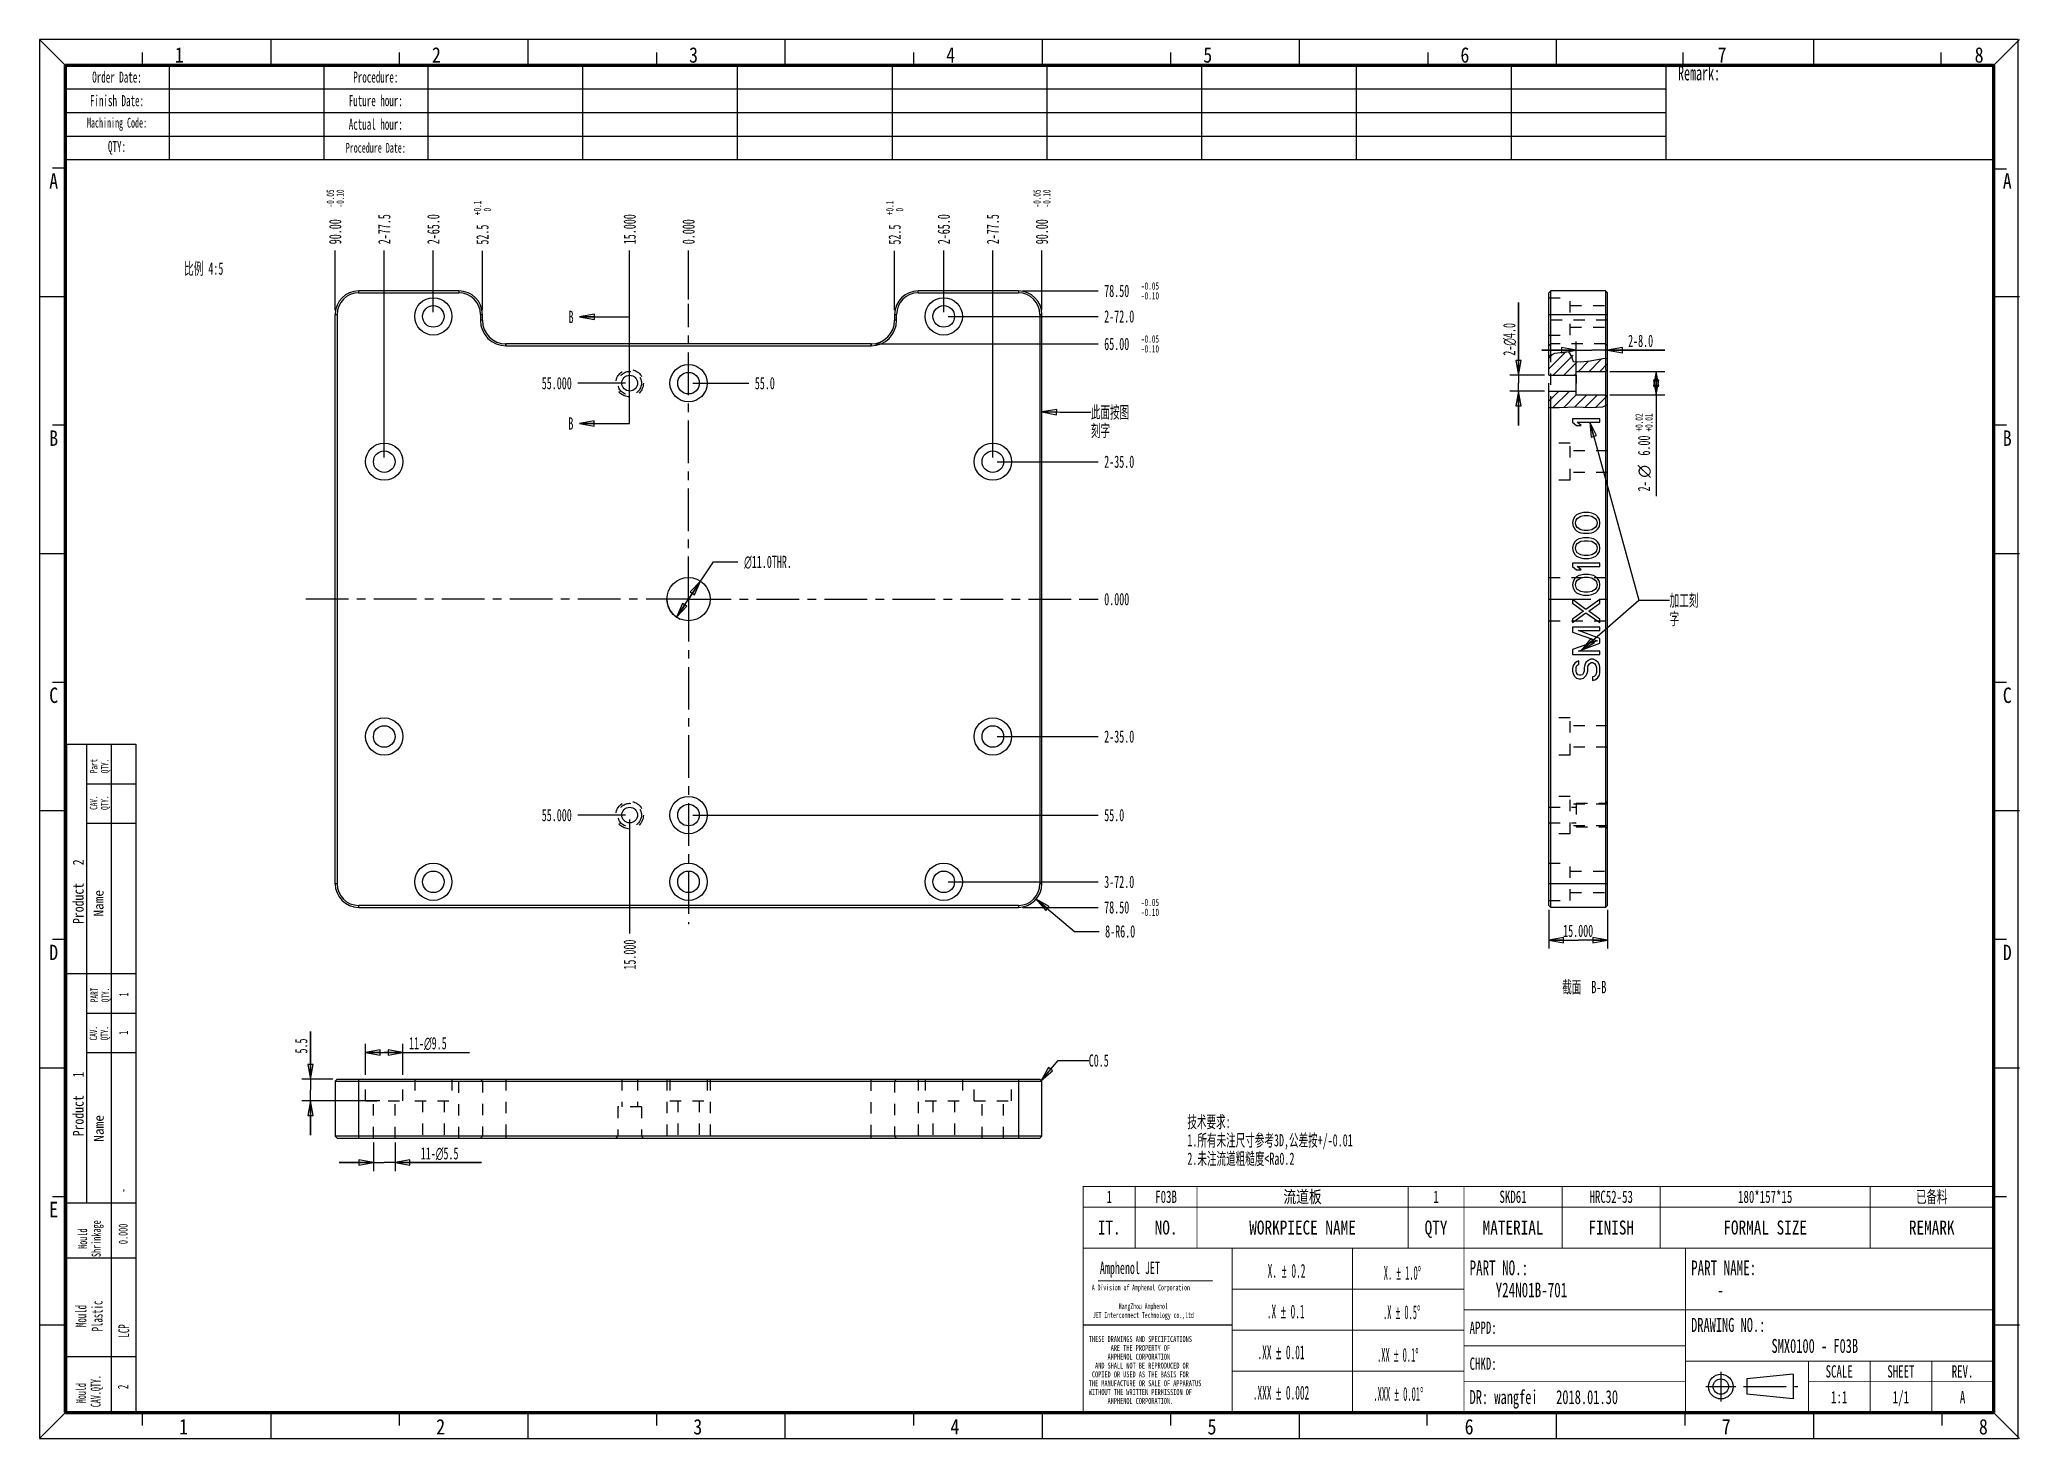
# Model space of a CAD drawing. Header units: millimetres. Extents: x 15 to 520, y 10 to 366.
import ezdxf
from ezdxf.enums import TextEntityAlignment as Align

# ---------------------------------------------------------------- set-up
doc = ezdxf.new("R2010")
doc.units = ezdxf.units.MM
doc.header["$LTSCALE"] = 28.875
for name, pattern in [('CENTER', [0.6, 0.375, -0.075, 0.075, -0.075]), ('HIDDEN', [0.2, 0.1, -0.1]), ('PHANTOM', [0.8, 0.45, -0.05, 0.1, -0.05, 0.1, -0.05])]:
    doc.linetypes.add(name, pattern=pattern)
doc.layers.get('0').update_dxf_attribs({"linetype": 'CONTINUOUS'})
for name, color, linetype in [('DEFAULT_1', 7, 'CENTER'), ('DEFAULT_2', 4, 'HIDDEN'), ('DIM', 7, 'CONTINUOUS'), ('NOTE', 7, 'CONTINUOUS')]:
    doc.layers.add(name, color=color, linetype=linetype)
doc.styles.get("Standard").update_dxf_attribs({"font": 'txt', "width": 0.6})
doc.styles.add('TEXTSTYLE_10', font='txt')
doc.styles.add('TEXTSTYLE_11', font='txt', dxfattribs={"width": 0.6})
doc.styles.add('TEXTSTYLE_12', font='txt', dxfattribs={"width": 0.6})
doc.styles.add('TEXTSTYLE_2', font='gdt', dxfattribs={"width": 0.6})
doc.styles.add('TEXTSTYLE_3', font='txt', dxfattribs={"width": 0.65})
doc.styles.add('TEXTSTYLE_4', font='txt', dxfattribs={"width": 0.8})
doc.styles.add('TEXTSTYLE_5', font='txt', dxfattribs={"width": 0.85})
doc.styles.add('TEXTSTYLE_6', font='txt', dxfattribs={"width": 0.5})
doc.styles.add('TEXTSTYLE_8', font='txt', dxfattribs={"width": 0.45})
doc.dimstyles.new('DIMSTYLE_1', dxfattribs={"dimtxt": 3.125, "dimasz": 3.75, "dimexe": 1.75, "dimexo": 0.875, "dimtad": 0, "dimtih": 1, "dimtoh": 1, "dimdec": 1, "dimzin": 0, "dimdsep": 46, "dimtxsty": 'Standard', "dimblk": 'CLOSED', "dimblk1": 'CLOSED', "dimblk2": 'CLOSED', "dimcen": 0.09, "dimadec": 0, "dimazin": 0, "dimtp": 0.3, "dimtm": 0.3, "dimtfac": 1, "dimtdec": 1, "dimtofl": 0, "dimtmove": 0, "dimatfit": 3, "dimldrblk": 'CLOSED', "dimfxl": 0, "dimtolj": 1, "dimtzin": 0, "dimarcsym": 0})
doc.dimstyles.new('DIMSTYLE_10', dxfattribs={"dimtxt": 3.125, "dimasz": 3.75, "dimexe": 1.75, "dimexo": 0.875, "dimtad": 1, "dimdec": 1, "dimzin": 0, "dimdsep": 46, "dimtxsty": 'Standard', "dimblk": 'CLOSED', "dimblk1": 'CLOSED', "dimblk2": 'CLOSED', "dimcen": 0.09, "dimadec": 0, "dimazin": 0, "dimtp": 0.1, "dimtm": 0.1, "dimtfac": 1, "dimtdec": 1, "dimtofl": 0, "dimtmove": 0, "dimatfit": 3, "dimldrblk": 'CLOSED', "dimfxl": 0, "dimtolj": 1, "dimtzin": 0, "dimarcsym": 0})
doc.dimstyles.new('DIMSTYLE_11', dxfattribs={"dimtxt": 3.125, "dimasz": 3.75, "dimexe": 1.75, "dimexo": 0.875, "dimtad": 1, "dimdec": 3, "dimzin": 0, "dimdsep": 46, "dimtxsty": 'Standard', "dimblk": 'CLOSED', "dimblk1": 'CLOSED', "dimblk2": 'CLOSED', "dimcen": 0.09, "dimadec": 0, "dimazin": 0, "dimtp": 0.2, "dimtm": 0.2, "dimtfac": 1, "dimtdec": 3, "dimtofl": 0, "dimtmove": 0, "dimatfit": 3, "dimldrblk": 'CLOSED', "dimfxl": 0, "dimtolj": 1, "dimtzin": 0, "dimarcsym": 0})
doc.dimstyles.new('DIMSTYLE_12', dxfattribs={"dimtxt": 3.125, "dimasz": 3.75, "dimexe": 1.75, "dimexo": 0.875, "dimtad": 1, "dimdec": 1, "dimzin": 0, "dimdsep": 46, "dimtxsty": 'Standard', "dimblk": 'CLOSED', "dimblk1": 'CLOSED', "dimblk2": 'CLOSED', "dimcen": 0.09, "dimadec": 0, "dimazin": 0, "dimtp": 0.2, "dimtm": 0.2, "dimtfac": 1, "dimtdec": 1, "dimtofl": 0, "dimtmove": 0, "dimatfit": 3, "dimldrblk": 'CLOSED', "dimfxl": 0, "dimtolj": 1, "dimtzin": 0, "dimarcsym": 0})
doc.dimstyles.new('DIMSTYLE_2', dxfattribs={"dimtxt": 3.125, "dimasz": 3.75, "dimexe": 1.75, "dimexo": 0.875, "dimtad": 0, "dimtih": 1, "dimtoh": 1, "dimdec": 3, "dimzin": 0, "dimdsep": 46, "dimtxsty": 'Standard', "dimblk": 'CLOSED', "dimblk1": 'CLOSED', "dimblk2": 'CLOSED', "dimcen": 0.09, "dimadec": 0, "dimazin": 0, "dimtp": 0.1, "dimtm": 0.1, "dimtfac": 1, "dimtdec": 3, "dimtofl": 0, "dimtmove": 0, "dimatfit": 3, "dimldrblk": 'CLOSED', "dimfxl": 0, "dimtolj": 1, "dimtzin": 0, "dimarcsym": 0})
doc.dimstyles.new('DIMSTYLE_3', dxfattribs={"dimtxt": 3.125, "dimasz": 3.75, "dimexe": 1.75, "dimexo": 0.875, "dimtad": 0, "dimtih": 1, "dimtoh": 1, "dimdec": 3, "dimzin": 0, "dimdsep": 46, "dimtxsty": 'Standard', "dimblk": 'CLOSED', "dimblk1": 'CLOSED', "dimblk2": 'CLOSED', "dimcen": 0.09, "dimadec": 0, "dimazin": 0, "dimtp": 0.2, "dimtm": 0.2, "dimtfac": 1, "dimtdec": 3, "dimtofl": 0, "dimtmove": 0, "dimatfit": 3, "dimldrblk": 'CLOSED', "dimfxl": 0, "dimtolj": 1, "dimtzin": 0, "dimarcsym": 0})
doc.dimstyles.new('DIMSTYLE_4', dxfattribs={"dimtxt": 3.125, "dimasz": 3.75, "dimexe": 1.75, "dimexo": 0.875, "dimtad": 0, "dimtih": 1, "dimtoh": 1, "dimzin": 0, "dimdsep": 46, "dimtxsty": 'Standard', "dimblk": 'CLOSED', "dimblk1": 'CLOSED', "dimblk2": 'CLOSED', "dimcen": 0.09, "dimadec": 0, "dimazin": 0, "dimtol": 1, "dimtp": -0.05, "dimtm": 0.1, "dimtfac": 0.6, "dimtofl": 0, "dimtmove": 0, "dimatfit": 3, "dimldrblk": 'CLOSED', "dimfxl": 0, "dimtolj": 1, "dimtzin": 0, "dimarcsym": 0})
doc.dimstyles.new('DIMSTYLE_5', dxfattribs={"dimtxt": 3.125, "dimasz": 3.75, "dimexe": 1.75, "dimexo": 0.875, "dimtad": 0, "dimtih": 1, "dimtoh": 1, "dimdec": 1, "dimzin": 0, "dimdsep": 46, "dimtxsty": 'Standard', "dimblk": 'CLOSED', "dimblk1": 'CLOSED', "dimblk2": 'CLOSED', "dimcen": 0.09, "dimadec": 0, "dimazin": 0, "dimtol": 1, "dimtp": 0.1, "dimtfac": 0.6, "dimtdec": 1, "dimtofl": 0, "dimtmove": 0, "dimatfit": 3, "dimldrblk": 'CLOSED', "dimfxl": 0, "dimtolj": 1, "dimtzin": 0, "dimarcsym": 0})
doc.dimstyles.new('DIMSTYLE_6', dxfattribs={"dimtxt": 3.125, "dimasz": 3.75, "dimexe": 1.75, "dimexo": 0.875, "dimtad": 0, "dimtih": 1, "dimtoh": 1, "dimdec": 3, "dimzin": 0, "dimdsep": 46, "dimtxsty": 'Standard', "dimblk": 'CLOSED', "dimblk1": 'CLOSED', "dimblk2": 'CLOSED', "dimcen": 0.09, "dimadec": 0, "dimazin": 0, "dimtp": 0.3, "dimtm": 0.3, "dimtfac": 1, "dimtdec": 3, "dimtofl": 0, "dimtmove": 0, "dimatfit": 3, "dimldrblk": 'CLOSED', "dimfxl": 0, "dimtolj": 1, "dimtzin": 0, "dimarcsym": 0})
doc.dimstyles.new('DIMSTYLE_7', dxfattribs={"dimtxt": 3.125, "dimasz": 3.75, "dimexe": 1.75, "dimexo": 0.875, "dimtad": 1, "dimzin": 0, "dimdsep": 46, "dimtxsty": 'Standard', "dimblk": 'CLOSED', "dimblk1": 'CLOSED', "dimblk2": 'CLOSED', "dimcen": 0.09, "dimadec": 0, "dimazin": 0, "dimtol": 1, "dimtp": 0.02, "dimtm": -0.01, "dimtfac": 0.6, "dimtofl": 0, "dimtmove": 0, "dimatfit": 3, "dimldrblk": 'CLOSED', "dimfxl": 0, "dimtolj": 1, "dimtzin": 0, "dimarcsym": 0})
doc.dimstyles.new('DIMSTYLE_8', dxfattribs={"dimtxt": 3.125, "dimasz": 3.75, "dimexe": 1.75, "dimexo": 0.875, "dimtad": 1, "dimdec": 1, "dimzin": 0, "dimdsep": 46, "dimtxsty": 'Standard', "dimblk": 'CLOSED', "dimblk1": 'CLOSED', "dimblk2": 'CLOSED', "dimcen": 0.09, "dimadec": 0, "dimazin": 0, "dimtp": 0.1, "dimtm": 0.1, "dimtfac": 1, "dimtdec": 1, "dimtofl": 0, "dimtmove": 0, "dimatfit": 3, "dimldrblk": 'CLOSED', "dimfxl": 0, "dimtolj": 1, "dimtzin": 0, "dimarcsym": 0})
doc.dimstyles.new('DIMSTYLE_9', dxfattribs={"dimtxt": 3.125, "dimasz": 3.75, "dimexe": 1.75, "dimexo": 0.875, "dimtad": 1, "dimdec": 1, "dimzin": 0, "dimdsep": 46, "dimtxsty": 'Standard', "dimblk": 'CLOSED', "dimblk1": 'CLOSED', "dimblk2": 'CLOSED', "dimcen": 0.09, "dimadec": 0, "dimazin": 0, "dimtp": 0.2, "dimtm": 0.2, "dimtfac": 1, "dimtdec": 1, "dimtofl": 0, "dimtmove": 0, "dimatfit": 3, "dimldrblk": 'CLOSED', "dimfxl": 0, "dimtolj": 1, "dimtzin": 0, "dimarcsym": 0})
doc.dimstyles.get("Standard").update_dxf_attribs({"dimtxt": 3.125, "dimasz": 3.75, "dimexe": 1.75, "dimexo": 0.875, "dimtad": 1, "dimdec": 3, "dimzin": 0, "dimdsep": 46, "dimtxsty": 'Standard', "dimblk": 'CLOSED', "dimblk1": 'CLOSED', "dimblk2": 'CLOSED', "dimcen": 0.09, "dimadec": 0, "dimazin": 0, "dimtol": 1, "dimtp": 0.001, "dimtm": 0.001, "dimtfac": 1, "dimtdec": 3, "dimtofl": 0, "dimtmove": 0, "dimatfit": 3, "dimldrblk": 'CLOSED', "dimfxl": 0, "dimtolj": 1, "dimtzin": 0, "dimarcsym": 0})

msp = doc.modelspace()

# ---------------------------------------------------------------- texts
at = {"color": 7, "linetype": 'Continuous', "char_height": 3.9292, "width": 3.33983, "line_spacing_factor": 0.9, "style": 'TEXTSTYLE_5'}
for s, insert, attachment_point in [('1', (50.8402, 364.3833), 2), ('2', (116.3271, 364.3833), 2), ('3', (181.8139, 364.3833), 2), ('4', (247.3008, 364.3833), 2), ('5', (312.7876, 364.3833), 2), ('6', (378.2745, 364.3833), 2), ('7', (443.7613, 364.3833), 2), ('8', (509.2482, 364.3833), 2), ('A', (17.7109, 332.2689), 1), ('A', (517.5504, 332.2689), 3), ('B', (17.7109, 266.7821), 1), ('B', (517.5504, 266.7821), 3), ('C', (17.7109, 201.2952), 1), ('C', (517.5504, 201.2952), 3), ('D', (17.7109, 135.8084), 1), ('D', (517.5504, 135.8084), 3), ('E', (17.7109, 70.3215), 1), ('1', (51.9189, 15.007), 2), ('2', (117.4057, 15.007), 2), ('3', (182.8926, 15.007), 2), ('4', (248.3794, 15.007), 2), ('5', (313.8663, 15.007), 2), ('6', (379.3531, 15.007), 2), ('7', (444.84, 15.007), 2), ('8', (510.3269, 15.007), 2)]:
    msp.add_mtext(s, dxfattribs=dict(at, insert=insert, attachment_point=attachment_point))
at = {"color": 7, "linetype": 'Continuous', "char_height": 3.125, "width": 1.875, "attachment_point": 1, "line_spacing_factor": 0.9}
for insert in [(149.9876, 297.2589), (149.9296, 270.1125)]:
    msp.add_mtext('B', dxfattribs=dict(at, insert=insert))
at = {"layer": 'NOTE', "color": 2, "linetype": 'Continuous', "char_height": 3.125, "line_spacing_factor": 0.9}
for s, insert, width, attachment_point in [('比例 4:5', (62.0603, 309.5674), 11.25, 3), ('此面按图刻字', (283.0218, 272.9792), 11.25, 1), ('加工刻字', (430.429, 225.0774), 7.5, 1), ('截面  B-B', (414.317, 126.586), 13.125, 3), ('C0.5', (282.4722, 107.8791), 7.5, 1), ('技术要求:\\P1.所有未注尺寸参考3D,公差按+/-0.01\\P2.未注流道粗糙度<Ra0.2    ', (307.5918, 92.2555), 43.125, 1)]:
    msp.add_mtext(s, dxfattribs=dict(at, insert=insert, width=width, attachment_point=attachment_point))
at = {"layer": 'NOTE', "color": 2, "linetype": 'Continuous', "attachment_point": 1, "rotation": 90, "line_spacing_factor": 0.9}
for s, insert, char_height, width in [('Part\\PQTY.', (28.108, 179.4792), 1.875, 4.5), ('CAV.\\PQTY.', (28.0702, 170.1437), 1.875, 4.5), ('PART\\PQTY.', (28.222, 121.1729), 1.875, 4.5), ('1', (35.5384, 122.5933), 2.3125, 1.3875), ('CAV.\\PQTY.', (28.0201, 111.4282), 1.875, 4.5), ('1', (35.4673, 112.8657), 2.3125, 1.3875), ('-', (35.3132, 72.7022), 2.3125, 1.3875), ('  Mould\\PShrinkage', (25.0561, 56.2618), 2.3125, 12.4875), ('0.000', (35.3689, 59.5617), 2.3125, 6.9375), (' Mould\\PPlastic', (24.4269, 37.323), 2.75, 11.55), ('LCP', (35.322, 35.7564), 2.75, 4.95), (' Mould\\PCAV.QTY.', (24.5419, 18.0259), 2.5, 12), ('2', (35.1458, 22.6328), 2.75, 1.65)]:
    msp.add_mtext(s, dxfattribs=dict(at, insert=insert, char_height=char_height, width=width))
for s, insert, char_height, width, style in [('Product   2', (23.7318, 141.0792), 2.75, 24.2, 'TEXTSTYLE_4'), ('Name', (29.0336, 142.9498), 2.5, 10, 'TEXTSTYLE_10'), ('Product   1', (23.7318, 87.0087), 2.75, 24.2, 'TEXTSTYLE_4'), ('Name', (29.0938, 85.6318), 2.5, 10, 'TEXTSTYLE_10')]:
    msp.add_mtext(s, dxfattribs=dict(at, insert=insert, char_height=char_height, width=width, style=style))
at = {"layer": 'NOTE', "color": 2, "linetype": 'Continuous', "attachment_point": 1, "line_spacing_factor": 0.9}
for s, insert, char_height, width, style in [('Amphenol JET', (285.3094, 55.0649), 3.125, 28.589684, 'TEXTSTYLE_11'), ('X. \\Fgdt;{\\Fgdt;`}\\Ftxt; 0.2', (328.0453, 54.5047), 3.5, 16.333333, 'TEXTSTYLE_6'), ('X. \\Fgdt;{\\Fgdt;`}\\Ftxt; 1.0\\Fgdt;{\\Fgdt;~}', (357.611, 53.9903), 3.5, 17.441667, 'TEXTSTYLE_8'), ('A Division of Amphenol Corporation', (283.2514, 49.2475), 1.5, 33.150558, 'TEXTSTYLE_11'), ('         HangZhou Amphenol \\PJET Interconnect Technology co.,ltd', (283.5114, 44.4867), 1.5, 33.392578, 'TEXTSTYLE_12'), ('.X \\Fgdt;{\\Fgdt;`}\\Ftxt; 0.1', (327.8312, 44.1327), 3.5, 16.333333, 'TEXTSTYLE_6'), ('.X \\Fgdt;{\\Fgdt;`}\\Ftxt; 0.5\\Fgdt;{\\Fgdt;~}', (357.4241, 43.9551), 3.5, 17.441667, 'TEXTSTYLE_8'), ('.XX \\Fgdt;{\\Fgdt;`}\\Ftxt; 0.01', (325.4532, 33.7487), 3.5, 19.833333, 'TEXTSTYLE_6'), ('.XX \\Fgdt;{\\Fgdt;`}\\Ftxt; 0.1\\Fgdt;{\\Fgdt;~}', (355.9075, 33.0931), 3.5, 19.016667, 'TEXTSTYLE_8'), ('.XXX \\Fgdt;{\\Fgdt;`}\\Ftxt; 0.002', (324.262, 23.4552), 3.5, 23.333333, 'TEXTSTYLE_6'), ('.XXX \\Fgdt;{\\Fgdt;`}\\Ftxt; 0.01\\Fgdt;{\\Fgdt;~}', (354.9783, 23.1581), 3.5, 22.166667, 'TEXTSTYLE_8')]:
    msp.add_mtext(s, dxfattribs=dict(at, insert=insert, char_height=char_height, width=width, style=style))

# ---------------------------------------------------------------- blocks, each defined once
blk = doc.blocks.new('_CLOSED')
at = {"color": 0, "linetype": 'ByBlock'}
for p, q in [((0, 0), (-1, 0.18)), ((-1, 0.18), (-1, -0.18)), ((-1, -0.18), (0, 0)), ((-1, 0), (0, 0))]:
    blk.add_line(p, q, dxfattribs=at)
blk = doc.blocks.new('*D1')
at = {"layer": 'DIM', "color": 2, "linetype": 'Continuous'}
blk.add_line((115.54, 296.92), (115.54, 312.64), dxfattribs=at)
at = {"layer": 'DIM', "color": 2, "linetype": 'Continuous', "insert": (113.98, 314.2), "char_height": 3.125, "width": 11.25, "attachment_point": 1, "rotation": 90, "line_spacing_factor": 0.9}
blk.add_mtext('2-65.0', dxfattribs=at)
blk = doc.blocks.new('*D2')
at = {"layer": 'DIM', "color": 2, "linetype": 'Continuous'}
blk.add_line((180.54, 300.13), (180.54, 312.64), dxfattribs=at)
at = {"layer": 'DIM', "color": 2, "linetype": 'Continuous', "insert": (178.98, 314.2), "char_height": 3.125, "width": 9.375, "attachment_point": 1, "rotation": 90, "line_spacing_factor": 0.9}
blk.add_mtext('0.000', dxfattribs=at)
blk = doc.blocks.new('*D3')
at = {"layer": 'DIM', "color": 2, "linetype": 'Continuous'}
blk.add_line((103.04, 259.92), (103.04, 312.64), dxfattribs=at)
at = {"layer": 'DIM', "color": 2, "linetype": 'Continuous', "insert": (101.48, 314.2), "char_height": 3.125, "width": 11.25, "attachment_point": 1, "rotation": 90, "line_spacing_factor": 0.9}
blk.add_mtext('2-77.5', dxfattribs=at)
blk = doc.blocks.new('*D4')
at = {"layer": 'DIM', "color": 2, "linetype": 'Continuous'}
blk.add_line((165.54, 279.92), (165.54, 312.64), dxfattribs=at)
at = {"layer": 'DIM', "color": 2, "linetype": 'Continuous', "insert": (163.98, 314.2), "char_height": 3.125, "width": 11.25, "attachment_point": 1, "rotation": 90, "line_spacing_factor": 0.9}
blk.add_mtext('15.000', dxfattribs=at)
blk = doc.blocks.new('*D5')
at = {"layer": 'DIM', "color": 2, "linetype": 'Continuous'}
blk.add_line((245.54, 296.92), (245.54, 312.64), dxfattribs=at)
at = {"layer": 'DIM', "color": 2, "linetype": 'Continuous', "insert": (243.98, 314.2), "char_height": 3.125, "width": 11.25, "attachment_point": 1, "rotation": 90, "line_spacing_factor": 0.9}
blk.add_mtext('2-65.0', dxfattribs=at)
blk = doc.blocks.new('*D6')
at = {"layer": 'DIM', "color": 2, "linetype": 'Continuous'}
blk.add_line((258.04, 259.92), (258.04, 312.64), dxfattribs=at)
at = {"layer": 'DIM', "color": 2, "linetype": 'Continuous', "insert": (256.48, 314.2), "char_height": 3.125, "width": 11.25, "attachment_point": 1, "rotation": 90, "line_spacing_factor": 0.9}
blk.add_mtext('2-77.5', dxfattribs=at)
blk = doc.blocks.new('*D7')
at = {"layer": 'DIM', "color": 2, "linetype": 'Continuous'}
blk.add_line((90.54, 297.42), (90.54, 312.64), dxfattribs=at)
at = {"layer": 'DIM', "color": 2, "linetype": 'Continuous', "width": 0.6}
for s, height, p in [('-0.05', 1.875, (90.23, 323.57)), ('-0.10', 1.875, (92.73, 323.57)), ('90.00', 3.125, (92.1, 314.2))]:
    blk.add_text(s, height=height, rotation=90, dxfattribs=at).set_placement(p)
blk = doc.blocks.new('*D8')
at = {"layer": 'DIM', "color": 2, "linetype": 'Continuous'}
blk.add_line((270.54, 297.42), (270.54, 312.64), dxfattribs=at)
at = {"layer": 'DIM', "color": 2, "linetype": 'Continuous', "width": 0.6}
for s, height, p in [('-0.05', 1.875, (270.23, 323.57)), ('-0.10', 1.875, (272.73, 323.57)), ('90.00', 3.125, (272.1, 314.2))]:
    blk.add_text(s, height=height, rotation=90, dxfattribs=at).set_placement(p)
blk = doc.blocks.new('*D9')
at = {"layer": 'DIM', "color": 2, "linetype": 'Continuous'}
blk.add_line((165.54, 167.73), (165.54, 138.68), dxfattribs=at)
at = {"layer": 'DIM', "color": 2, "linetype": 'Continuous', "insert": (163.98, 137.11), "char_height": 3.125, "width": 11.25, "attachment_point": 3, "rotation": 90, "line_spacing_factor": 0.9}
blk.add_mtext('15.000', dxfattribs=at)
blk = doc.blocks.new('*D10')
at = {"layer": 'DIM', "color": 2, "linetype": 'Continuous'}
blk.add_line((128.04, 297.42), (128.04, 312.55), dxfattribs=at)
at = {"layer": 'DIM', "color": 2, "linetype": 'Continuous', "width": 0.6}
for s, height, p in [('+0.1', 1.875, (127.73, 321.61)), (' 0', 1.875, (130.23, 321.61)), ('52.5', 3.125, (129.6, 314.11))]:
    blk.add_text(s, height=height, rotation=90, dxfattribs=at).set_placement(p)
blk = doc.blocks.new('*D11')
at = {"layer": 'DIM', "color": 2, "linetype": 'Continuous'}
blk.add_line((233.04, 297.42), (233.04, 312.55), dxfattribs=at)
at = {"layer": 'DIM', "color": 2, "linetype": 'Continuous', "width": 0.6}
for s, height, p in [('+0.1', 1.875, (232.73, 321.61)), (' 0', 1.875, (235.23, 321.61)), ('52.5', 3.125, (234.6, 314.11))]:
    blk.add_text(s, height=height, rotation=90, dxfattribs=at).set_placement(p)
blk = doc.blocks.new('*D12')
at = {"layer": 'DIM', "color": 2, "linetype": 'Continuous'}
blk.add_line((228.14, 288.82), (284.85, 288.82), dxfattribs=at)
at = {"layer": 'DIM', "color": 2, "linetype": 'Continuous', "width": 0.6}
for s, height, p in [('65.00', 3.125, (286.41, 287.26)), ('-0.05', 1.875, (295.79, 289.14)), ('-0.10', 1.875, (295.79, 286.64))]:
    blk.add_text(s, height=height, dxfattribs=at).set_placement(p)
blk = doc.blocks.new('*D13')
at = {"layer": 'DIM', "color": 2, "linetype": 'Continuous'}
blk.add_line((280.03, 223.82), (284.85, 223.82), dxfattribs=at)
at = {"layer": 'DIM', "color": 2, "linetype": 'Continuous', "insert": (286.41, 225.39), "char_height": 3.125, "width": 9.375, "attachment_point": 1, "line_spacing_factor": 0.9}
blk.add_mtext('0.000', dxfattribs=at)
blk = doc.blocks.new('*D14')
at = {"layer": 'DIM', "color": 2, "linetype": 'Continuous'}
blk.add_line((265.64, 302.32), (284.85, 302.32), dxfattribs=at)
at = {"layer": 'DIM', "color": 2, "linetype": 'Continuous', "width": 0.6}
for s, height, p in [('78.50', 3.125, (286.41, 300.76)), ('-0.05', 1.875, (295.79, 302.64)), ('-0.10', 1.875, (295.79, 300.14))]:
    blk.add_text(s, height=height, dxfattribs=at).set_placement(p)
blk = doc.blocks.new('*D15')
at = {"layer": 'DIM', "color": 2, "linetype": 'Continuous'}
blk.add_line((265.64, 145.32), (284.85, 145.32), dxfattribs=at)
at = {"layer": 'DIM', "color": 2, "linetype": 'Continuous', "width": 0.6}
for s, height, p in [('78.50', 3.125, (286.41, 143.76)), ('-0.05', 1.875, (295.79, 145.64)), ('-0.10', 1.875, (295.79, 143.14))]:
    blk.add_text(s, height=height, dxfattribs=at).set_placement(p)
blk = doc.blocks.new('*D16')
at = {"layer": 'DIM', "color": 2, "linetype": 'Continuous'}
blk.add_line((246.64, 295.82), (284.85, 295.82), dxfattribs=at)
at = {"layer": 'DIM', "color": 2, "linetype": 'Continuous', "insert": (286.41, 297.39), "char_height": 3.125, "width": 11.25, "attachment_point": 1, "line_spacing_factor": 0.9}
blk.add_mtext('2-72.0', dxfattribs=at)
blk = doc.blocks.new('*D17')
at = {"layer": 'DIM', "color": 2, "linetype": 'Continuous'}
blk.add_line((259.14, 258.82), (284.85, 258.82), dxfattribs=at)
at = {"layer": 'DIM', "color": 2, "linetype": 'Continuous', "insert": (286.41, 260.39), "char_height": 3.125, "width": 11.25, "attachment_point": 1, "line_spacing_factor": 0.9}
blk.add_mtext('2-35.0', dxfattribs=at)
blk = doc.blocks.new('*D18')
at = {"layer": 'DIM', "color": 2, "linetype": 'Continuous'}
blk.add_line((259.14, 188.82), (284.85, 188.82), dxfattribs=at)
at = {"layer": 'DIM', "color": 2, "linetype": 'Continuous', "insert": (286.41, 190.39), "char_height": 3.125, "width": 11.25, "attachment_point": 1, "line_spacing_factor": 0.9}
blk.add_mtext('2-35.0', dxfattribs=at)
blk = doc.blocks.new('*D19')
at = {"layer": 'DIM', "color": 2, "linetype": 'Continuous'}
blk.add_line((246.64, 151.82), (284.85, 151.82), dxfattribs=at)
at = {"layer": 'DIM', "color": 2, "linetype": 'Continuous', "insert": (286.41, 153.39), "char_height": 3.125, "width": 11.25, "attachment_point": 1, "line_spacing_factor": 0.9}
blk.add_mtext('3-72.0', dxfattribs=at)
blk = doc.blocks.new('*D20')
at = {"layer": 'DIM', "color": 2, "linetype": 'Continuous'}
blk.add_line((164.45, 168.82), (152.38, 168.82), dxfattribs=at)
at = {"layer": 'DIM', "color": 2, "linetype": 'Continuous', "insert": (150.81, 170.39), "char_height": 3.125, "width": 11.25, "attachment_point": 3, "line_spacing_factor": 0.9}
blk.add_mtext('55.000', dxfattribs=at)
blk = doc.blocks.new('*D21')
at = {"layer": 'DIM', "color": 2, "linetype": 'Continuous'}
blk.add_line((164.45, 278.82), (152.38, 278.82), dxfattribs=at)
at = {"layer": 'DIM', "color": 2, "linetype": 'Continuous', "insert": (150.81, 280.39), "char_height": 3.125, "width": 11.25, "attachment_point": 3, "line_spacing_factor": 0.9}
blk.add_mtext('55.000', dxfattribs=at)
blk = doc.blocks.new('*D22')
at = {"layer": 'DIM', "color": 2, "linetype": 'Continuous'}
blk.add_line((181.64, 168.82), (284.85, 168.82), dxfattribs=at)
at = {"layer": 'DIM', "color": 2, "linetype": 'Continuous', "insert": (286.41, 170.39), "char_height": 3.125, "width": 7.5, "attachment_point": 1, "line_spacing_factor": 0.9}
blk.add_mtext('55.0', dxfattribs=at)
blk = doc.blocks.new('*D23')
at = {"layer": 'DIM', "color": 2, "linetype": 'Continuous'}
for p, q in [((415.23, 281.82), (429.2, 281.82)), ((427.01, 281.82), (427.01, 278.82)), ((427.01, 275.82), (427.01, 278.82)), ((427.01, 278.82), (427.01, 250.06)), ((415.23, 275.82), (429.2, 275.82))]:
    blk.add_line(p, q, dxfattribs=at)
at = {"layer": 'DIM', "color": 2, "linetype": 'Continuous', "xscale": 3.75, "yscale": 3.75, "zscale": 3.75}
for p, rotation in [((427.01, 281.82), 90), ((427.01, 275.82), 270)]:
    blk.add_blockref('_CLOSED', p, dxfattribs=dict(at, rotation=rotation))
at = {"layer": 'DIM', "color": 2, "linetype": 'Continuous', "width": 0.6}
for s, height, p in [('+0.02', 1.875, (423.57, 271.1)), ('+0.01', 1.875, (426.07, 271.1)), ('6.00', 3.125, (425.45, 265.48)), ('2-', 3.125, (425.45, 253.81))]:
    blk.add_text(s, height=height, rotation=90, dxfattribs=at).set_placement(p, align=Align.RIGHT)
at = {"layer": 'DIM', "color": 2, "linetype": 'Continuous', "style": 'TEXTSTYLE_2'}
blk.add_text('n', height=3.12, rotation=90, dxfattribs=at).set_placement((425.45, 257.98), align=Align.RIGHT)
blk = doc.blocks.new('*D24')
at = {"layer": 'DIM', "color": 2, "linetype": 'Continuous'}
for p, q in [((391.92, 280.82), (391.92, 299.37)), ((391.92, 299.37), (391.92, 278.82)), ((398.54, 280.82), (389.73, 280.82)), ((391.92, 268.07), (391.92, 278.82)), ((398.54, 276.82), (389.73, 276.82)), ((391.92, 276.82), (391.92, 268.07))]:
    blk.add_line(p, q, dxfattribs=at)
at = {"layer": 'DIM', "color": 2, "linetype": 'Continuous', "xscale": 3.75, "yscale": 3.75, "zscale": 3.75}
for p, rotation in [((391.92, 280.82), 270), ((391.92, 276.82), 90)]:
    blk.add_blockref('_CLOSED', p, dxfattribs=dict(at, rotation=rotation))
at = {"layer": 'DIM', "color": 2, "linetype": 'Continuous', "insert": (388.01, 285.82), "char_height": 3.125, "width": 13.5417, "attachment_point": 1, "rotation": 90, "line_spacing_factor": 0.9}
blk.add_mtext('2-\\Fgdt;{\\Fgdt;n}\\Ftxt;4.0', dxfattribs=at)
blk = doc.blocks.new('*D25')
at = {"layer": 'DIM', "color": 2, "linetype": 'Continuous'}
for p, q in [((406.63, 277.92), (406.63, 289.45)), ((406.63, 287.26), (397.88, 287.26)), ((397.88, 287.26), (410.63, 287.26)), ((429.22, 287.26), (410.63, 287.26)), ((414.63, 287.26), (429.22, 287.26))]:
    blk.add_line(p, q, dxfattribs=at)
at = {"layer": 'DIM', "color": 2, "linetype": 'Continuous', "xscale": 3.75, "yscale": 3.75, "zscale": 3.75}
blk.add_blockref('_CLOSED', (406.63, 287.26), dxfattribs=at)
at = {"layer": 'DIM', "color": 2, "linetype": 'Continuous', "xscale": 3.75, "yscale": 3.75, "zscale": 3.75, "rotation": 180}
blk.add_blockref('_CLOSED', (414.63, 287.26), dxfattribs=at)
at = {"layer": 'DIM', "color": 2, "linetype": 'Continuous', "insert": (419.84, 291.17), "char_height": 3.125, "width": 9.375, "attachment_point": 1, "line_spacing_factor": 0.9}
blk.add_mtext('2-8.0', dxfattribs=at)
blk = doc.blocks.new('*D26')
at = {"layer": 'DIM', "color": 2, "linetype": 'Continuous'}
for p, q in [((269.12, 147.44), (278.84, 139.2)), ((278.84, 139.2), (285.09, 139.2))]:
    blk.add_line(p, q, dxfattribs=at)
at = {"layer": 'DIM', "color": 2, "linetype": 'Continuous', "xscale": 3.75, "yscale": 3.75, "zscale": 3.75, "rotation": 139.7045340143}
blk.add_blockref('_CLOSED', (269.12, 147.44), dxfattribs=at)
at = {"layer": 'DIM', "color": 2, "linetype": 'Continuous', "insert": (286.65, 140.76), "char_height": 3.125, "width": 11.25, "attachment_point": 1, "line_spacing_factor": 0.9}
blk.add_mtext('8-R6.0', dxfattribs=at)
blk = doc.blocks.new('*D27')
at = {"layer": 'DIM', "color": 2, "linetype": 'Continuous'}
for p, q in [((399.63, 144.73), (399.63, 134.82)), ((414.63, 144.73), (414.63, 134.82)), ((399.63, 137), (407.13, 137)), ((414.63, 137), (407.13, 137))]:
    blk.add_line(p, q, dxfattribs=at)
at = {"layer": 'DIM', "color": 2, "linetype": 'Continuous', "xscale": 3.75, "yscale": 3.75, "zscale": 3.75, "rotation": 180}
blk.add_blockref('_CLOSED', (399.63, 137), dxfattribs=at)
at = {"layer": 'DIM', "color": 2, "linetype": 'Continuous', "xscale": 3.75, "yscale": 3.75, "zscale": 3.75}
blk.add_blockref('_CLOSED', (414.63, 137), dxfattribs=at)
at = {"layer": 'DIM', "color": 2, "linetype": 'Continuous', "insert": (407.13, 140.91), "char_height": 3.125, "width": 11.25, "attachment_point": 2, "line_spacing_factor": 0.9}
blk.add_mtext('15.000', dxfattribs=at)
blk = doc.blocks.new('*D28')
at = {"layer": 'DIM', "color": 2, "linetype": 'Continuous'}
blk.add_line((181.64, 278.82), (195.86, 278.82), dxfattribs=at)
at = {"layer": 'DIM', "color": 2, "linetype": 'Continuous', "insert": (197.42, 280.39), "char_height": 3.125, "width": 7.5, "attachment_point": 1, "line_spacing_factor": 0.9}
blk.add_mtext('55.0', dxfattribs=at)
blk = doc.blocks.new('*D29')
at = {"layer": 'DIM', "color": 2, "linetype": 'Continuous'}
for p, q in [((98.29, 102.63), (98.29, 110.56)), ((98.29, 108.37), (103.04, 108.37)), ((107.79, 108.37), (103.04, 108.37)), ((103.04, 108.37), (124.77, 108.37)), ((107.79, 102.63), (107.79, 110.56))]:
    blk.add_line(p, q, dxfattribs=at)
at = {"layer": 'DIM', "color": 2, "linetype": 'Continuous', "xscale": 3.75, "yscale": 3.75, "zscale": 3.75, "rotation": 180}
blk.add_blockref('_CLOSED', (98.29, 108.37), dxfattribs=at)
at = {"layer": 'DIM', "color": 2, "linetype": 'Continuous', "xscale": 3.75, "yscale": 3.75, "zscale": 3.75}
blk.add_blockref('_CLOSED', (107.79, 108.37), dxfattribs=at)
at = {"layer": 'DIM', "color": 2, "linetype": 'Continuous', "insert": (109.35, 112.28), "char_height": 3.125, "width": 15.4167, "attachment_point": 1, "line_spacing_factor": 0.9}
blk.add_mtext('11-\\Fgdt;{\\Fgdt;n}\\Ftxt;9.5', dxfattribs=at)
blk = doc.blocks.new('*D30')
at = {"layer": 'DIM', "color": 2, "linetype": 'Continuous'}
for p, q in [((100.29, 85.44), (100.29, 78.15)), ((105.79, 85.44), (105.79, 78.15)), ((100.29, 80.34), (91.54, 80.34)), ((91.54, 80.34), (103.04, 80.34)), ((127.77, 80.34), (103.04, 80.34)), ((105.79, 80.34), (127.77, 80.34))]:
    blk.add_line(p, q, dxfattribs=at)
at = {"layer": 'DIM', "color": 2, "linetype": 'Continuous', "xscale": 3.75, "yscale": 3.75, "zscale": 3.75}
blk.add_blockref('_CLOSED', (100.29, 80.34), dxfattribs=at)
at = {"layer": 'DIM', "color": 2, "linetype": 'Continuous', "xscale": 3.75, "yscale": 3.75, "zscale": 3.75, "rotation": 180}
blk.add_blockref('_CLOSED', (105.79, 80.34), dxfattribs=at)
at = {"layer": 'DIM', "color": 2, "linetype": 'Continuous', "insert": (112.35, 84.24), "char_height": 3.125, "width": 15.4167, "attachment_point": 1, "line_spacing_factor": 0.9}
blk.add_mtext('11-\\Fgdt;{\\Fgdt;n}\\Ftxt;5.5', dxfattribs=at)
blk = doc.blocks.new('*D31')
at = {"layer": 'DIM', "color": 2, "linetype": 'Continuous'}
for p, q in [((84.24, 101.54), (84.24, 113.72)), ((84.24, 113.72), (84.24, 98.79)), ((89.95, 101.54), (82.05, 101.54)), ((101.95, 96.04), (82.05, 96.04)), ((84.24, 87.29), (84.24, 98.79)), ((84.24, 96.04), (84.24, 87.29))]:
    blk.add_line(p, q, dxfattribs=at)
at = {"layer": 'DIM', "color": 2, "linetype": 'Continuous', "xscale": 3.75, "yscale": 3.75, "zscale": 3.75}
for p, rotation in [((84.24, 101.54), 270), ((84.24, 96.04), 90)]:
    blk.add_blockref('_CLOSED', p, dxfattribs=dict(at, rotation=rotation))
at = {"layer": 'DIM', "color": 2, "linetype": 'Continuous', "insert": (80.34, 108.1), "char_height": 3.125, "width": 5.625, "attachment_point": 1, "rotation": 90, "line_spacing_factor": 0.9}
blk.add_mtext('5.5', dxfattribs=at)
blk = doc.blocks.new('*D32')
at = {"layer": 'DIM', "color": 2, "linetype": 'Continuous'}
for p, q in [((180.54, 223.82), (186.89, 233.32)), ((186.89, 233.32), (193.14, 233.32)), ((183.6, 228.4), (180.54, 223.82)), ((177.48, 219.25), (180.54, 223.82))]:
    blk.add_line(p, q, dxfattribs=at)
at = {"layer": 'DIM', "color": 2, "linetype": 'Continuous', "xscale": 3.75, "yscale": 3.75, "zscale": 3.75}
for p, rotation in [((183.6, 228.4), 56.2093947035), ((177.48, 219.25), 236.2093947035)]:
    blk.add_blockref('_CLOSED', p, dxfattribs=dict(at, rotation=rotation))
at = {"layer": 'DIM', "color": 2, "linetype": 'Continuous', "insert": (194.71, 234.88), "char_height": 3.125, "width": 19.1667, "attachment_point": 1, "line_spacing_factor": 0.9, "style": 'TEXTSTYLE_2'}
blk.add_mtext('{\\Fgdt;n}\\Ftxt;11.0THR.', dxfattribs=at)
blk = doc.blocks.new('*T33')
at = {"color": 0, "linetype": 'ByBlock', "lineweight": -2}
for p, q in [((0, 0), (491.2125, 0)), ((0, 0), (0, -24)), ((26.5, 0), (26.5, -24)), ((65.9125, 0), (65.9125, -24)), ((92.4125, 0), (92.4125, -24)), ((131.825, 0), (131.825, -24)), ((171.2375, 0), (171.2375, -24)), ((210.65, 0), (210.65, -24)), ((250.0625, 0), (250.0625, -24)), ((289.475, 0), (289.475, -24)), ((328.8875, 0), (328.8875, -24)), ((368.3, 0), (368.3, -24)), ((407.7125, 0), (407.7125, -24)), ((491.2125, 0), (491.2125, -24)), ((0, -6), (407.7125, -6)), ((0, -12), (407.7125, -12)), ((0, -18), (407.7125, -18)), ((0, -24), (491.2125, -24))]:
    blk.add_line(p, q, dxfattribs=at)
at = {"color": 0, "linetype": 'Continuous'}
for s, insert, char_height, width, attachment_point in [('  Remark:   ', (407.7725, -0.06), 3.75, 83.38, 1), ('Finish Date:', (13.25, -9), 2.8125, 26.38, 5), ('Future hour:', (79.1625, -9), 2.8125, 26.38, 5), ('Machining Code:', (13.25, -15), 2.5, 26.38, 5), ('Actual hour:', (79.1625, -15), 2.8125, 26.38, 5), ('QTY:', (13.25, -21), 2.8125, 26.38, 5), ('Procedure Date:', (79.1625, -21), 2.5, 26.38, 5)]:
    blk.add_mtext(s, dxfattribs=dict(at, insert=insert, char_height=char_height, width=width, attachment_point=attachment_point))
at = {"color": 0, "linetype": 'Continuous', "char_height": 2.8125, "width": 26.38, "attachment_point": 5, "line_spacing_factor": 0.9}
for s, insert in [('Order Date: ', (13.25, -3)), ('Procedure:', (79.1625, -3))]:
    blk.add_mtext(s, dxfattribs=dict(at, insert=insert))
blk = doc.blocks.new('*T34')
at = {"color": 2, "linetype": 'Continuous', "const_width": 0.25}
for points in [[(231.94375, 57.575), (-0.125, 57.575)], [(0, 0), (0, 57.575)], [(13.225, 41.9), (13.225, 57.575)], [(28.975, 41.9), (28.975, 57.575)], [(82.725, 41.9), (82.725, 57.575)], [(96.975, 0), (96.975, 57.575)], [(121.975, 41.9), (121.975, 57.575)], [(146.975, 41.9), (146.975, 57.575)], [(200.39375, 41.9), (200.39375, 57.575)], [(231.81875, 0), (231.81875, 57.575)], [(231.81875, 52.3375), (0, 52.3375)], [(231.81875, 41.9), (0, 41.9)], [(37.95, 0), (37.95, 41.9)], [(68.6125, 0), (68.6125, 41.9)], [(153.4, 0), (153.4, 41.9)], [(96.975, 31.4), (37.95, 31.4)], [(231.81875, 26.1875), (96.975, 26.1875)], [(96.975, 20.9875), (37.95, 20.9875)], [(153.4, 17.025), (96.975, 17.025)], [(96.975, 10.5), (37.95, 10.5)], [(231.81875, 13.1), (153.4, 13.1)], [(184.68125, 0), (184.68125, 13.1)], [(200.39375, 0), (200.39375, 13.1)], [(216.10625, 0), (216.10625, 13.1)], [(153.4, 7.8625), (96.975, 7.8625)], [(231.81875, 7.8625), (184.68125, 7.8625)], [(231.94375, 0), (-0.125, 0)]]:
    blk.add_lwpolyline(points, dxfattribs=at)
at = {"layer": 'NOTE', "color": 2, "linetype": 'Continuous', "line_spacing_factor": 0.9}
for s, insert, char_height, width, attachment_point, style in [('1', (6.6125, 56.51875), 3.125, 4.0625, 2, 'TEXTSTYLE_3'), ('F03B', (21.1, 56.51875), 3.125, 16.25, 2, 'TEXTSTYLE_3'), ('流道板', (55.85, 56.51875), 3.125, 15, 2, 'TEXTSTYLE_4'), ('1', (89.85, 56.51875), 3.125, 4.0625, 2, 'TEXTSTYLE_3'), ('SKD61', (109.475, 56.51875), 3.125, 20.3125, 2, 'TEXTSTYLE_3'), ('HRC52-53', (134.475, 56.51875), 3.125, 32.5, 2, 'TEXTSTYLE_3'), ('180*157*15', (173.684375, 56.51875), 3.125, 40.625, 2, 'TEXTSTYLE_3'), ('已备料 ', (216.10625, 56.51875), 3.125, 16.25, 2, 'TEXTSTYLE_3'), ('IT.', (6.6125, 48.9), 3.5625, 17.1, 2, 'TEXTSTYLE_4'), ('NO.', (21.1, 48.9), 3.5625, 17.1, 2, 'TEXTSTYLE_4'), ('WORKPIECE NAME', (55.85, 48.9), 3.5625, 79.8, 2, 'TEXTSTYLE_4'), ('QTY', (89.85, 48.9), 3.5625, 17.1, 2, 'TEXTSTYLE_4'), ('MATERIAL', (109.475, 48.9), 3.5625, 45.6, 2, 'TEXTSTYLE_4'), ('FINISH', (134.475, 48.9), 3.5625, 34.2, 2, 'TEXTSTYLE_4'), ('FORMAL SIZE', (173.684375, 48.9), 3.5625, 62.7, 2, 'TEXTSTYLE_4'), ('REMARK', (216.10625, 48.9), 3.5625, 34.2, 2, 'TEXTSTYLE_4'), ('PART NO.:\\P    Y24N01B-701 ', (98.396875, 38.73125), 3.75, 78, 1, 'TEXTSTYLE_3'), ('PART NAME:  \\P    -', (154.821875, 38.73125), 3.75, 58.5, 1, 'TEXTSTYLE_3'), ('APPD:  ', (98.396875, 23.16875), 3.125, 28.4375, 1, 'TEXTSTYLE_3'), ('DRAWING NO.:\\P             SMX0100 - F03B', (154.821875, 24.096875), 3.5625, 125.04375, 1, 'TEXTSTYLE_3'), (' \\P \\P \\P \\P \\P \\P \\P \\P \\PTHESE DRAWINGS AND SPECIFICATIONS\\P       ARE THE PROPERTY OF\\P      AMPHENOL CORPORATION\\P  AND SHALL NOT BE REPRODUCED OR\\P COPIED OR USED AS THE BASIS FOR\\PTHE MANUFACTURE OR SALE OF APPARATUS\\PWITHOUT THE WRITTEN PERMISSION OF\\P      AMPHENOL CORPORATION. ', (1.421875, 39.7125), 1.5, 70.2, 1, 'TEXTSTYLE_3'), ('CHKD:', (98.396875, 14.00625), 3.125, 20.3125, 1, 'TEXTSTYLE_3'), ('SCALE', (192.5375, 12.04375), 3.125, 20.3125, 2, 'TEXTSTYLE_3'), ('SHEET', (208.25, 12.04375), 3.125, 20.3125, 2, 'TEXTSTYLE_3'), ('REV.', (223.9625, 12.04375), 3.125, 16.25, 2, 'TEXTSTYLE_3'), ('DR: wangfei   2018.01.30', (98.396875, 5.7125), 3.5625, 111.15, 1, 'TEXTSTYLE_3'), ('1:1', (192.5375, 5.49375), 3.125, 12.1875, 2, 'TEXTSTYLE_3'), ('1/1', (208.25, 5.49375), 3.125, 12.1875, 2, 'TEXTSTYLE_3'), ('A', (223.9625, 5.49375), 3.125, 4.0625, 2, 'TEXTSTYLE_3')]:
    blk.add_mtext(s, dxfattribs=dict(at, insert=insert, char_height=char_height, width=width, attachment_point=attachment_point, style=style))
blk = doc.blocks.new('*T35')
at = {"color": 0, "linetype": 'ByBlock', "lineweight": -2}
for p, q in [((0, 0), (17.63125, 0)), ((0, 0), (0, -169.96875)), ((5.11875, 0), (5.11875, -116.8125)), ((11.375, 0), (11.375, -169.96875)), ((17.63125, 0), (17.63125, -169.96875)), ((5.11875, -10.0625), (17.63125, -10.0625)), ((5.11875, -20.125), (17.63125, -20.125)), ((0, -58.40625), (17.63125, -58.40625)), ((5.11875, -68.46875), (17.63125, -68.46875)), ((5.11875, -78.53125), (17.63125, -78.53125)), ((0, -116.8125), (17.63125, -116.8125)), ((0, -130.8125), (17.63125, -130.8125)), ((0, -155.96875), (17.63125, -155.96875)), ((0, -169.96875), (17.63125, -169.96875))]:
    blk.add_line(p, q, dxfattribs=at)

# ---------------------------------------------------------------- dimensions: what is measured, and where the dimension line sits
at = {"layer": 'DIM', "color": 2, "linetype": 'Continuous'}
for feature_location, offset, dtype, origin, dimstyle, picture, middle in [((90.5423, 297.4184), (0, 15.2188), 1, (180.5423, 296.3247), 'DIMSTYLE_4', '*D7', (90.5423, 321.6997)), ((128.0423, 297.4184), (0, 15.1335), 1, (180.5423, 296.3247), 'DIMSTYLE_5', '*D10', (128.0423, 320.1144)), ((165.5423, 279.9184), (0, 32.7188), 1, (180.5423, 278.8247), 'DIMSTYLE_3', '*D4', (165.5423, 319.8247)), ((180.5422735275, 300.1304817553), (0, 12.5066921403), 1, (180.5422735275, 299.0367317553), 'DIMSTYLE_2', '*D2', (180.5422735275, 318.8871738956)), ((270.5423, 297.4184), (0, 15.2188), 1, (180.5423, 296.3247), 'DIMSTYLE_4', '*D8', (270.5423, 321.6997)), ((233.0423, 297.4184), (0, 15.1335), 1, (180.5423, 296.3247), 'DIMSTYLE_5', '*D11', (233.0423, 320.1144)), ((265.636, 302.3247), (19.2117, 0), 0, (264.5423, 223.8247), 'DIMSTYLE_4', '*D14', (293.9102, 302.3247)), ((228.136, 288.8247), (56.7117, 0), 0, (278.9356, 223.8247), 'DIMSTYLE_4', '*D12', (293.9102, 288.8247)), ((164.4485, 278.8247), (-12.0713, 0), 0, (165.5423, 223.8247), 'DIMSTYLE_6', '*D21', (145.1898, 278.8247)), ((181.636, 278.8247), (14.226, 0), 0, (180.5423, 223.8247), 'DIMSTYLE_1', '*D28', (201.1745, 278.8247)), ((164.4485, 168.8247), (-12.0713, 0), 0, (165.5423, 223.8247), 'DIMSTYLE_6', '*D20', (145.1898, 168.8247)), ((181.636, 168.8247), (103.2117, 0), 0, (180.5423, 223.8247), 'DIMSTYLE_1', '*D22', (290.1602, 168.8247)), ((265.636, 145.3247), (19.2117, 0), 0, (264.5423, 223.8247), 'DIMSTYLE_4', '*D15', (293.9102, 145.3247)), ((280.0293544723, 223.824672381), (4.8183768017, 0), 0, (278.9356044723, 223.824672381), 'DIMSTYLE_2', '*D13', (291.097731274, 223.824672381)), ((165.5423, 167.7309), (0, -29.0535), 1, (180.5423, 168.8247), 'DIMSTYLE_3', '*D9', (165.5423, 131.49))]:
    dim = msp.add_ordinate_dim(feature_location=feature_location, offset=offset, dtype=dtype, origin=origin, dimstyle=dimstyle, override={"dimtad": 1, "dimtih": 0, "dimtoh": 0}, dxfattribs=at)
    dim.commit()
    dim.dimension.update_dxf_attribs({"geometry": picture, "text_midpoint": middle})
for feature_location, offset, dtype, origin, text, picture, middle in [((103.0423, 259.9184), (0, 52.7188), 1, (180.5423, 258.8247), '2-<>', '*D3', (103.0423, 319.8247)), ((115.5423, 296.9184), (0, 15.7188), 1, (180.5423, 299.0367), '2-<>', '*D1', (115.5423, 319.8247)), ((245.5423, 296.9184), (0, 15.7188), 1, (180.5423, 295.8247), '2-<>', '*D5', (245.5423, 319.8247)), ((258.0423, 259.9184), (0, 52.7188), 1, (180.5423, 258.8247), '2-<>', '*D6', (258.0423, 319.8247)), ((246.636, 295.8247), (38.2117, 0), 0, (245.5423, 223.8247), '2-<>', '*D16', (292.0352, 295.8247)), ((259.136, 258.8247), (25.7117, 0), 0, (258.0423, 223.8247), '2-<>', '*D17', (292.0352, 258.8247)), ((246.636, 151.8247), (38.2117, 0), 0, (245.5423, 223.8247), '3-<>', '*D19', (292.0352, 151.8247)), ((259.136, 188.8247), (25.7117, 0), 0, (258.0423, 223.8247), '2-<>', '*D18', (292.0352, 188.8247))]:
    dim = msp.add_ordinate_dim(feature_location=feature_location, offset=offset, dtype=dtype, origin=origin, text=text, dimstyle='DIMSTYLE_1', override={"dimtad": 1, "dimtih": 0, "dimtoh": 0}, dxfattribs=at)
    dim.commit()
    dim.dimension.update_dxf_attribs({"geometry": picture, "text_midpoint": middle})
for base, p1, p2, angle, text, dimstyle, picture, middle in [((391.9169, 276.8247), (399.4125, 280.8247), (399.4125, 276.8247), 270, '2-%%c<>', 'DIMSTYLE_8', '*D24', (391.9169, 292.5944)), ((406.6313, 287.2611), (414.6313, 282.3247), (406.6313, 277.0434), 180, '2-<>', 'DIMSTYLE_9', '*D25', (424.5286, 287.2611)), ((427.0117, 275.8247), (414.35, 281.8247), (414.35, 275.8247), 270, '2-%%c<>', 'DIMSTYLE_7', '*D23', (427.0117, 260.5794))]:
    dim = msp.add_linear_dim(base=base, p1=p1, p2=p2, angle=angle, text=text, dimstyle=dimstyle, dxfattribs=at)
    dim.commit()
    dim.dimension.update_dxf_attribs({"geometry": picture, "text_midpoint": middle, "dimtype": 160})
dim = msp.add_diameter_dim_2p(p1=(183.6011, 228.3956), p2=(177.4834, 219.2538), text='<>THR.', dimstyle='DIMSTYLE_12', override={"dimtad": 0, "dimtih": 1, "dimtoh": 1}, dxfattribs=at)
dim.commit()
dim.dimension.update_dxf_attribs({"geometry": '*D32', "text_midpoint": (204.2896, 233.3158), "dimtype": 163})
dim = msp.add_radius_dim(center=(264.5423, 151.3247), mpoint=(269.1186, 147.4443), text='8-<>', dimstyle='DIMSTYLE_10', override={"dimtad": 0, "dimtih": 1, "dimtoh": 1}, dxfattribs=at)
dim.commit()
dim.dimension.update_dxf_attribs({"geometry": '*D26', "text_midpoint": (292.2797, 139.1994), "dimtype": 164})
dim = msp.add_linear_dim(base=(414.6313, 137.0043), p1=(399.6313, 145.6059), p2=(414.6313, 145.6059), dimstyle='DIMSTYLE_11', dxfattribs=at)
dim.commit()
dim.dimension.update_dxf_attribs({"geometry": '*D27', "text_midpoint": (407.1313, 137.0043), "dimtype": 160})
dim = msp.add_linear_dim(base=(84.2418, 96.0355), p1=(90.8235, 101.5355), p2=(102.8235, 96.0355), angle=270, dimstyle='DIMSTYLE_8', dxfattribs=at)
dim.commit()
dim.dimension.update_dxf_attribs({"geometry": '*D31', "text_midpoint": (84.2418, 110.9105), "dimtype": 160})
for base, p1, p2, dimstyle, picture, middle in [((107.7923, 108.3706), (98.2923, 101.7542), (107.7923, 101.7542), 'DIMSTYLE_9', '*D29', (117.0632, 108.3706)), ((105.7923, 80.3363), (100.2923, 86.3167), (105.7923, 86.3167), 'DIMSTYLE_8', '*D30', (120.0632, 80.3363))]:
    dim = msp.add_linear_dim(base=base, p1=p1, p2=p2, text='11-%%c<>', dimstyle=dimstyle, dxfattribs=at)
    dim.commit()
    dim.dimension.update_dxf_attribs({"geometry": picture, "text_midpoint": middle, "dimtype": 160})

# ---------------------------------------------------------------- hatches: boundary and pattern name
at = {"linetype": 'Continuous'}
h = msp.add_hatch(dxfattribs=at)
h.set_pattern_fill('B', color=2, scale=1.926926, angle=45, style=0, pattern_type=0)
h.set_pattern_definition([(45, (0, 0), (-1.362542, 1.362542), [])])
edge = h.paths.add_edge_path()
edge.add_line((414.1313, 275.8247), (414.6313, 275.3247))
edge.add_line((414.6313, 275.3247), (414.6313, 273.1465))
edge.add_spline(control_points=[(414.6313, 273.1465), (414.2189, 272.9618), (413.2665, 272.6844), (411.4592, 272.5518), (409.2607, 272.6802), (407.5581, 272.7395), (406.6455, 272.7792)], knot_values=[0, 0, 0, 0, 0.25, 0.5, 0.75, 1, 1, 1, 1], degree=3, periodic=0)
edge.add_spline(control_points=[(406.6455, 272.7792), (405.6991, 272.755), (403.9174, 272.7027), (401.5684, 272.5182), (400.2388, 272.5138), (399.6313, 272.5254)], knot_values=[0, 0, 0, 0, 0.33333333, 0.66666667, 1, 1, 1, 1], degree=3, periodic=0)
edge.add_line((399.6313, 272.5254), (399.6313, 276.8247))
edge.add_line((399.6313, 276.8247), (406.6313, 276.8247))
edge.add_line((406.6313, 276.8247), (406.6313, 275.8247))
edge.add_line((406.6313, 275.8247), (414.1313, 275.8247))
edge = h.paths.add_edge_path()
edge.add_line((414.6313, 282.3247), (414.1313, 281.8247))
edge.add_line((414.1313, 281.8247), (406.6313, 281.8247))
edge.add_line((406.6313, 281.8247), (406.6313, 280.8247))
edge.add_line((406.6313, 280.8247), (399.6313, 280.8247))
edge.add_line((399.6313, 280.8247), (399.6313, 285.8554))
edge.add_spline(control_points=[(399.6313, 285.8554), (400.1511, 286.0566), (401.1276, 286.3953), (402.4197, 286.6951), (403.4897, 286.8395), (404.3382, 286.854), (404.9724, 286.7669), (405.4083, 286.6036), (405.677, 286.3881), (405.8152, 286.122), (405.8374, 285.7933), (405.7346, 285.4918), (405.6572, 285.3239)], knot_values=[0, 0, 0, 0, 0.1, 0.2, 0.3, 0.4, 0.5, 0.6, 0.7, 0.8, 0.9, 1, 1, 1, 1], degree=3, periodic=0)
edge.add_spline(control_points=[(405.6572, 285.3239), (405.5886, 285.2002), (405.4926, 284.9771), (405.4832, 284.7286), (405.5747, 284.5269), (405.7769, 284.3606), (406.1257, 284.2296), (406.6391, 284.1485), (407.3192, 284.1266), (408.1611, 284.1671), (409.1445, 284.268), (410.2183, 284.4182), (411.3225, 284.6016), (412.4343, 284.803), (413.5485, 285.0091), (414.2724, 285.1129), (414.6313, 285.1595)], knot_values=[0, 0, 0, 0, 0.07142857, 0.14285714, 0.21428571, 0.28571429, 0.35714286, 0.42857143, 0.5, 0.57142857, 0.64285714, 0.71428571, 0.78571429, 0.85714286, 0.92857143, 1, 1, 1, 1], degree=3, periodic=0)
edge.add_line((414.6313, 285.1595), (414.6313, 282.3247))

# ---------------------------------------------------------------- linework, layer by layer
at = {"color": 7, "linetype": 'Continuous'}
for p, q in [((21.809, 359.7734), (15.2603, 366.3221)), ((15.27, 366.3202), (15.27, 10.0714)), ((519.1807, 366.3202), (15.27, 366.3202)), ((74.1985, 359.7734), (74.1985, 366.3221)), ((139.6853, 359.7734), (139.6853, 366.3221)), ((205.1722, 359.7734), (205.1722, 366.3221)), ((270.659, 359.7734), (270.659, 366.3221)), ((336.1459, 359.7734), (336.1459, 366.3221)), ((401.6327, 359.7734), (401.6327, 366.3221)), ((467.1196, 359.7734), (467.1196, 366.3221)), ((512.9604, 359.7734), (519.5091, 366.3221)), ((519.1807, 10.0714), (519.1807, 366.3202)), ((41.455, 359.7734), (41.455, 363.0477)), ((106.9419, 359.7734), (106.9419, 363.0477)), ((172.4287, 359.7734), (172.4287, 363.0477)), ((237.9156, 359.7734), (237.9156, 363.0477)), ((303.4024, 359.7734), (303.4024, 363.0477)), ((368.8893, 359.7734), (368.8893, 363.0477)), ((433.8737, 359.7734), (433.8737, 363.0477)), ((499.5835, 359.7734), (499.5835, 363.0477)), ((21.809, 333.5787), (18.5346, 333.5787)), ((516.2347, 333.3256), (512.9604, 333.3256)), ((21.809, 300.8352), (15.2603, 300.8352)), ((96.5423, 301.8247), (96.5423, 302.3247)), ((122.0423, 302.3247), (96.5423, 302.3247)), ((96.5423, 301.8247), (122.0423, 301.8247)), ((122.0423, 302.3247), (122.0423, 301.8247)), ((239.0423, 301.8247), (239.0423, 302.3247)), ((264.5423, 302.3247), (239.0423, 302.3247)), ((239.0423, 301.8247), (264.5423, 301.8247)), ((264.5423, 302.3247), (264.5423, 301.8247)), ((400.1313, 302.3247), (399.6313, 301.8247)), ((399.6313, 280.8247), (399.6313, 301.8247)), ((400.1313, 285.91), (400.1313, 302.3247)), ((414.1313, 302.3247), (400.1313, 302.3247)), ((414.1313, 302.3247), (414.1313, 285.049)), ((414.6313, 301.8247), (414.1313, 302.3247)), ((414.6313, 145.8247), (414.6313, 301.8247)), ((519.5091, 300.8352), (512.9604, 300.8352)), ((90.5423, 151.3247), (90.5423, 296.3247)), ((90.5423, 296.3247), (91.0423, 296.3247)), ((91.0423, 296.3247), (91.0423, 151.3247)), ((127.5423, 296.3247), (127.5423, 294.8247)), ((127.5423, 296.3247), (128.0423, 296.3247)), ((128.0423, 294.8247), (127.5423, 294.8247)), ((128.0423, 294.8247), (128.0423, 296.3247)), ((233.0423, 296.3247), (233.0423, 294.8247)), ((233.0423, 296.3247), (233.5423, 296.3247)), ((233.5423, 294.8247), (233.0423, 294.8247)), ((233.5423, 294.8247), (233.5423, 296.3247)), ((270.0423, 296.3247), (270.5423, 296.3247)), ((270.0423, 296.3247), (270.0423, 151.3247)), ((270.5423, 151.3247), (270.5423, 296.3247)), ((399.6313, 296.3247), (414.6313, 296.3247)), ((134.0423, 288.3247), (134.0423, 288.8247)), ((227.0423, 288.8247), (134.0423, 288.8247)), ((134.0423, 288.3247), (227.0423, 288.3247)), ((227.0423, 288.8247), (227.0423, 288.3247)), ((401.1032, 286.361), (399.6313, 285.678)), ((404.7566, 286.7899), (401.1032, 286.361)), ((405.6572, 285.3239), (404.7566, 286.7899)), ((405.5811, 285.1719), (405.6056, 285.2222)), ((405.9632, 284.2951), (405.5811, 285.1719)), ((405.6056, 285.2222), (405.6572, 285.3239)), ((407.7796, 284.1509), (405.9632, 284.2951)), ((410.1429, 284.4116), (407.7796, 284.1509)), ((413.4457, 284.9846), (410.1429, 284.4116)), ((414.6313, 285.096), (413.4457, 284.9846)), ((399.6313, 280.8247), (406.6313, 280.8247)), ((399.6313, 145.8247), (399.6313, 278.8247)), ((406.6313, 280.8247), (406.6313, 281.8247)), ((406.6313, 281.8247), (414.1313, 281.8247)), ((406.6313, 275.8247), (406.6313, 278.8247)), ((414.6313, 282.3247), (414.1313, 281.8247)), ((414.1313, 281.8247), (414.1313, 275.8247)), ((399.6313, 276.8247), (406.6313, 276.8247)), ((399.6313, 272.6206), (402.2814, 272.5837)), ((400.1313, 145.3247), (400.1313, 272.6137)), ((402.2814, 272.5837), (406.6455, 272.7792)), ((406.6313, 275.8247), (414.1313, 275.8247)), ((406.6455, 272.7792), (410.2003, 272.6224)), ((410.2003, 272.6224), (413.4065, 272.7689)), ((413.4065, 272.7689), (414.6313, 273.3849)), ((414.6313, 275.3247), (414.1313, 275.8247)), ((414.1313, 273.1334), (414.1313, 145.3247)), ((21.809, 268.0918), (18.5346, 268.0918)), ((405.6846, 269.7669), (405.6846, 268.8919)), ((412.6846, 269.7669), (405.6846, 269.7669)), ((405.6846, 268.8919), (406.7272, 268.0169)), ((406.7272, 268.0169), (407.9187, 268.0169)), ((407.9187, 268.0169), (406.8761, 268.8919)), ((406.8761, 268.8919), (412.6846, 268.8919)), ((412.6846, 268.8919), (412.6846, 269.7669)), ((516.2347, 268.0889), (512.9604, 268.0889)), ((405.8336, 244.1002), (405.6846, 243.2252)), ((405.6846, 243.2252), (405.8336, 242.3502)), ((406.2804, 244.8294), (405.8336, 244.1002)), ((405.8336, 242.3502), (406.2804, 241.6211)), ((406.7272, 245.2669), (406.2804, 244.8294)), ((406.4293, 243.2252), (406.5783, 243.9544)), ((406.5783, 242.4961), (406.4293, 243.2252)), ((406.5783, 243.9544), (406.8761, 244.3919)), ((406.8761, 242.0586), (406.5783, 242.4961)), ((407.3229, 245.5586), (406.7272, 245.2669)), ((406.8761, 244.3919), (407.7698, 244.9752)), ((407.7698, 241.4752), (406.8761, 242.0586)), ((407.7698, 245.7044), (407.3229, 245.5586)), ((408.5144, 245.8502), (407.7698, 245.7044)), ((407.7698, 244.9752), (408.6634, 245.1211)), ((409.8549, 245.8502), (408.5144, 245.8502)), ((408.6634, 245.1211), (409.7059, 245.1211)), ((409.7059, 245.1211), (410.5995, 244.9752)), ((410.5995, 245.7044), (409.8549, 245.8502)), ((411.0463, 245.5586), (410.5995, 245.7044)), ((410.5995, 244.9752), (411.4932, 244.3919)), ((411.4932, 242.0586), (410.5995, 241.4752)), ((411.6421, 245.2669), (411.0463, 245.5586)), ((411.4932, 244.3919), (411.791, 243.9544)), ((411.791, 242.4961), (411.4932, 242.0586)), ((412.0889, 244.8294), (411.6421, 245.2669)), ((411.791, 243.9544), (411.94, 243.2252)), ((411.94, 243.2252), (411.791, 242.4961)), ((412.5357, 244.1002), (412.0889, 244.8294)), ((412.0889, 241.6211), (412.5357, 242.3502)), ((412.6846, 243.2252), (412.5357, 244.1002)), ((412.5357, 242.3502), (412.6846, 243.2252)), ((405.8336, 237.6836), (405.6846, 236.8086)), ((406.2804, 238.4127), (405.8336, 237.6836)), ((406.2804, 241.6211), (406.7272, 241.1836)), ((406.7272, 238.8502), (406.2804, 238.4127)), ((406.4293, 236.8086), (406.5783, 237.5377)), ((406.5783, 237.5377), (406.8761, 237.9752)), ((406.7272, 241.1836), (407.3229, 240.8919)), ((407.3229, 239.1419), (406.7272, 238.8502)), ((406.8761, 237.9752), (407.7698, 238.5586)), ((407.3229, 240.8919), (407.7698, 240.7461)), ((407.7698, 239.2877), (407.3229, 239.1419)), ((408.6634, 241.3294), (407.7698, 241.4752)), ((407.7698, 240.7461), (408.5144, 240.6002)), ((408.5144, 239.4336), (407.7698, 239.2877)), ((407.7698, 238.5586), (408.6634, 238.7044)), ((408.5144, 240.6002), (409.8549, 240.6002)), ((409.8549, 239.4336), (408.5144, 239.4336)), ((409.7059, 241.3294), (408.6634, 241.3294)), ((408.6634, 238.7044), (409.7059, 238.7044)), ((410.5995, 241.4752), (409.7059, 241.3294)), ((409.7059, 238.7044), (410.5995, 238.5586)), ((409.8549, 240.6002), (410.5995, 240.7461)), ((410.5995, 239.2877), (409.8549, 239.4336)), ((410.5995, 240.7461), (411.0463, 240.8919)), ((411.0463, 239.1419), (410.5995, 239.2877)), ((410.5995, 238.5586), (411.4932, 237.9752)), ((411.0463, 240.8919), (411.6421, 241.1836)), ((411.6421, 238.8502), (411.0463, 239.1419)), ((411.4932, 237.9752), (411.791, 237.5377)), ((411.6421, 241.1836), (412.0889, 241.6211)), ((412.0889, 238.4127), (411.6421, 238.8502)), ((411.791, 237.5377), (411.94, 236.8086)), ((412.5357, 237.6836), (412.0889, 238.4127)), ((412.6846, 236.8086), (412.5357, 237.6836)), ((21.809, 235.3484), (15.2603, 235.3484)), ((405.6846, 236.8086), (405.8336, 235.9336)), ((405.6846, 233.0169), (405.6846, 232.1419)), ((412.6846, 233.0169), (405.6846, 233.0169)), ((405.6846, 232.1419), (406.7272, 231.2669)), ((405.8336, 235.9336), (406.2804, 235.2044)), ((406.2804, 235.2044), (406.7272, 234.7669)), ((406.5783, 236.0794), (406.4293, 236.8086)), ((406.8761, 235.6419), (406.5783, 236.0794)), ((406.7272, 234.7669), (407.3229, 234.4752)), ((407.7698, 235.0586), (406.8761, 235.6419)), ((406.8761, 232.1419), (412.6846, 232.1419)), ((407.9187, 231.2669), (406.8761, 232.1419)), ((407.3229, 234.4752), (407.7698, 234.3294)), ((408.6634, 234.9127), (407.7698, 235.0586)), ((407.7698, 234.3294), (408.5144, 234.1836)), ((408.5144, 234.1836), (409.8549, 234.1836)), ((409.7059, 234.9127), (408.6634, 234.9127)), ((410.5995, 235.0586), (409.7059, 234.9127)), ((409.8549, 234.1836), (410.5995, 234.3294)), ((411.4932, 235.6419), (410.5995, 235.0586)), ((410.5995, 234.3294), (411.0463, 234.4752)), ((411.0463, 234.4752), (411.6421, 234.7669)), ((411.791, 236.0794), (411.4932, 235.6419)), ((411.6421, 234.7669), (412.0889, 235.2044)), ((411.94, 236.8086), (411.791, 236.0794)), ((412.0889, 235.2044), (412.5357, 235.9336)), ((412.5357, 235.9336), (412.6846, 236.8086)), ((412.6846, 232.1419), (412.6846, 233.0169)), ((519.5091, 235.3484), (512.9604, 235.3484)), ((405.8336, 228.3502), (405.6846, 227.4752)), ((405.6846, 227.4752), (405.8336, 226.6002)), ((406.2804, 229.0794), (405.8336, 228.3502)), ((406.7272, 229.5169), (406.2804, 229.0794)), ((406.4293, 227.4752), (406.5783, 228.2044)), ((406.5783, 226.7461), (406.4293, 227.4752)), ((406.5783, 228.2044), (406.8761, 228.6419)), ((406.7272, 231.2669), (407.9187, 231.2669)), ((407.3229, 229.8086), (406.7272, 229.5169)), ((406.8761, 228.6419), (407.7698, 229.2252)), ((407.7698, 229.9544), (407.3229, 229.8086)), ((408.5144, 230.1002), (407.7698, 229.9544)), ((407.7698, 229.2252), (408.6634, 229.3711)), ((409.8549, 230.1002), (408.5144, 230.1002)), ((408.6634, 229.3711), (409.7059, 229.3711)), ((409.7059, 229.3711), (410.5995, 229.2252)), ((410.5995, 229.9544), (409.8549, 230.1002)), ((411.0463, 229.8086), (410.5995, 229.9544)), ((410.5995, 229.2252), (411.4932, 228.6419)), ((411.6421, 229.5169), (411.0463, 229.8086)), ((411.4932, 228.6419), (411.791, 228.2044)), ((412.0889, 229.0794), (411.6421, 229.5169)), ((411.791, 228.2044), (411.94, 227.4752)), ((411.94, 227.4752), (411.791, 226.7461)), ((412.5357, 228.3502), (412.0889, 229.0794)), ((412.6846, 227.4752), (412.5357, 228.3502)), ((412.5357, 226.6002), (412.6846, 227.4752)), ((405.6846, 223.6836), (405.6846, 222.8086)), ((409.1102, 221.2044), (405.6846, 223.6836)), ((405.6846, 222.8086), (408.5144, 220.7669)), ((405.8336, 226.6002), (406.2804, 225.8711)), ((406.2804, 225.8711), (406.7272, 225.4336)), ((406.8761, 226.3086), (406.5783, 226.7461)), ((406.7272, 225.4336), (407.3229, 225.1419)), ((407.7698, 225.7252), (406.8761, 226.3086)), ((407.3229, 225.1419), (407.7698, 224.9961)), ((408.6634, 225.5794), (407.7698, 225.7252)), ((407.7698, 224.9961), (408.5144, 224.8502)), ((408.5144, 224.8502), (409.8549, 224.8502)), ((409.7059, 225.5794), (408.6634, 225.5794)), ((412.6846, 223.6836), (409.1102, 221.2044)), ((410.5995, 225.7252), (409.7059, 225.5794)), ((409.8549, 224.8502), (410.5995, 224.9961)), ((409.8549, 220.7669), (412.6846, 222.8086)), ((411.4932, 226.3086), (410.5995, 225.7252)), ((410.5995, 224.9961), (411.0463, 225.1419)), ((411.0463, 225.1419), (411.6421, 225.4336)), ((411.791, 226.7461), (411.4932, 226.3086)), ((411.6421, 225.4336), (412.0889, 225.8711)), ((412.0889, 225.8711), (412.5357, 226.6002)), ((412.6846, 222.8086), (412.6846, 223.6836)), ((408.5144, 220.7669), (405.6846, 218.7252)), ((405.6846, 217.8502), (409.1102, 220.3294)), ((405.6846, 218.7252), (405.6846, 217.8502)), ((409.1102, 220.3294), (412.6846, 217.8502)), ((412.6846, 218.7252), (409.8549, 220.7669)), ((412.6846, 217.8502), (412.6846, 218.7252)), ((412.6846, 216.6836), (405.6846, 216.6836)), ((405.6846, 216.6836), (405.6846, 215.3711)), ((405.6846, 215.3711), (411.94, 213.1836)), ((411.94, 213.1836), (405.6846, 210.9961)), ((407.174, 215.8086), (412.6846, 215.8086)), ((412.6846, 213.7669), (407.174, 215.8086)), ((407.174, 210.5586), (412.6846, 212.6002)), ((412.6846, 215.8086), (412.6846, 216.6836)), ((412.6846, 212.6002), (412.6846, 213.7669)), ((405.6846, 210.9961), (405.6846, 209.6836)), ((405.6846, 209.6836), (412.6846, 209.6836)), ((405.8336, 206.9127), (405.6846, 206.1836)), ((406.2804, 207.4961), (405.8336, 206.9127)), ((406.8761, 207.9336), (406.2804, 207.4961)), ((406.5783, 206.3294), (406.7272, 206.7669)), ((406.7272, 206.7669), (407.0251, 207.0586)), ((407.3229, 208.0794), (406.8761, 207.9336)), ((407.0251, 207.0586), (407.3229, 207.2044)), ((412.6846, 210.5586), (407.174, 210.5586)), ((407.3229, 207.2044), (407.3229, 208.0794)), ((408.8123, 207.0586), (408.6634, 206.3294)), ((409.1102, 207.6419), (408.8123, 207.0586)), ((409.7059, 208.2252), (409.1102, 207.6419)), ((409.557, 206.3294), (409.7059, 206.9127)), ((410.3017, 208.5169), (409.7059, 208.2252)), ((409.7059, 206.9127), (410.0038, 207.3502)), ((410.0038, 207.3502), (410.4506, 207.6419)), ((411.0463, 208.5169), (410.3017, 208.5169)), ((410.4506, 207.6419), (410.8974, 207.6419)), ((410.8974, 207.6419), (411.3442, 207.3502)), ((411.6421, 208.2252), (411.0463, 208.5169)), ((411.3442, 207.3502), (411.6421, 206.9127)), ((412.2378, 207.6419), (411.6421, 208.2252)), ((411.6421, 206.9127), (411.791, 206.3294)), ((412.5357, 207.0586), (412.2378, 207.6419)), ((412.6846, 206.3294), (412.5357, 207.0586)), ((412.6846, 209.6836), (412.6846, 210.5586)), ((21.809, 202.605), (18.5346, 202.605)), ((405.6846, 206.1836), (405.6846, 205.4544)), ((405.6846, 205.4544), (405.8336, 204.8711)), ((405.8336, 204.8711), (406.1315, 204.2877)), ((406.1315, 204.2877), (406.7272, 203.7044)), ((406.5783, 205.4544), (406.5783, 206.3294)), ((406.7272, 205.0169), (406.5783, 205.4544)), ((407.0251, 204.5794), (406.7272, 205.0169)), ((406.7272, 203.7044), (407.3229, 203.5586)), ((407.4719, 204.4336), (407.0251, 204.5794)), ((407.3229, 203.5586), (407.9187, 203.5586)), ((407.7698, 204.4336), (407.4719, 204.4336)), ((408.2166, 204.5794), (407.7698, 204.4336)), ((407.9187, 203.5586), (408.5144, 203.7044)), ((408.5144, 205.0169), (408.2166, 204.5794)), ((408.6634, 205.4544), (408.5144, 205.0169)), ((408.5144, 203.7044), (409.1102, 204.2877)), ((408.6634, 206.3294), (408.6634, 205.4544)), ((409.1102, 204.2877), (409.4081, 204.8711)), ((409.4081, 204.8711), (409.557, 205.4544)), ((409.557, 205.4544), (409.557, 206.3294)), ((411.1953, 204.1419), (410.7485, 203.9961)), ((410.7485, 203.9961), (410.7485, 203.1211)), ((410.7485, 203.1211), (411.3442, 203.2669)), ((411.6421, 204.5794), (411.1953, 204.1419)), ((411.3442, 203.2669), (412.0889, 203.7044)), ((411.791, 205.1627), (411.6421, 204.5794)), ((411.791, 206.3294), (411.791, 205.1627)), ((412.0889, 203.7044), (412.5357, 204.4336)), ((412.5357, 204.4336), (412.6846, 205.1627)), ((412.6846, 205.1627), (412.6846, 206.3294)), ((516.2347, 202.605), (512.9604, 202.605)), ((21.809, 169.8615), (15.2603, 169.8615)), ((519.5091, 169.8615), (512.9604, 169.8615)), ((91.0423, 151.3247), (90.5423, 151.3247)), ((270.5423, 151.3247), (270.0423, 151.3247)), ((414.6313, 151.3247), (399.6313, 151.3247)), ((96.5423, 145.3247), (96.5423, 145.8247)), ((264.5423, 145.8247), (96.5423, 145.8247)), ((96.5423, 145.3247), (264.5423, 145.3247)), ((264.5423, 145.8247), (264.5423, 145.3247)), ((399.6313, 145.8247), (400.1313, 145.3247)), ((414.1313, 145.3247), (400.1313, 145.3247)), ((414.6313, 145.8247), (414.1313, 145.3247)), ((21.809, 137.1181), (18.5346, 137.1181)), ((516.2347, 137.1181), (512.9604, 137.1181)), ((21.809, 104.3747), (15.2603, 104.3747)), ((91.0423, 101.5355), (90.5423, 101.0355)), ((90.5423, 101.0355), (90.5423, 87.0355)), ((90.5423, 101.0355), (270.5423, 101.0355)), ((91.0423, 101.5355), (270.0423, 101.5355)), ((96.5423, 86.5355), (96.5423, 101.5355)), ((264.5423, 101.5355), (264.5423, 86.5355)), ((270.5423, 101.0355), (270.0423, 101.5355)), ((270.5423, 87.0355), (270.5423, 101.0355)), ((519.5091, 104.3747), (512.9604, 104.3747)), ((90.5423, 87.0355), (91.0423, 86.5355)), ((270.5423, 87.0355), (90.5423, 87.0355)), ((91.0423, 86.5355), (270.0423, 86.5355)), ((270.0423, 86.5355), (270.5423, 87.0355)), ((21.809, 71.6313), (18.5346, 71.6313)), ((516.2347, 71.6313), (512.9604, 71.6313)), ((284.8367, 50.2424), (313.9843, 50.2699)), ((21.809, 38.8878), (15.2603, 38.8878)), ((281.0826, 38.9539), (319.0627, 38.9539)), ((519.5091, 38.8878), (512.9604, 38.8878)), ((21.809, 16.6223), (15.2603, 10.0736)), ((41.455, 13.348), (41.455, 16.6223)), ((74.1985, 10.0736), (74.1985, 16.6223)), ((106.9419, 13.348), (106.9419, 16.6223)), ((139.6853, 10.0736), (139.6853, 16.6223)), ((172.4287, 13.348), (172.4287, 16.6223)), ((205.1722, 10.0736), (205.1722, 16.6223)), ((237.8849, 13.348), (237.8849, 16.6223)), ((270.659, 10.0736), (270.659, 16.6223)), ((303.4024, 13.348), (303.4024, 16.6223)), ((336.1459, 10.0736), (336.1459, 16.6223)), ((368.6779, 13.348), (368.6779, 16.6223)), ((401.6327, 10.0736), (401.6327, 16.6223)), ((434.3761, 13.3442), (434.3761, 16.6186)), ((467.1196, 10.0736), (467.1196, 16.6223)), ((499.863, 13.348), (499.863, 16.6223)), ((512.9604, 16.6223), (519.5091, 10.0736)), ((15.27, 10.0714), (519.1807, 10.0714))]:
    msp.add_line(p, q, dxfattribs=at)
at = {"color": 7, "linetype": 'PHANTOM'}
msp.add_line((165.5423, 268.55), (165.5423, 295.6964), dxfattribs=at)
at = {"color": 1, "linetype": 'Continuous'}
for p, q in [((461.8554, 26.4128), (450.0678, 25.2341)), ((450.0678, 25.2341), (450.0678, 21.3049)), ((461.8554, 26.4128), (461.8554, 20.1261)), ((461.8554, 20.1261), (450.0678, 21.3049))]:
    msp.add_line(p, q, dxfattribs=at)
at = {"color": 7, "linetype": 'Continuous', "const_width": 0.875}
for points in [[(21.809, 359.7734), (21.809, 16.6223)], [(512.9604, 359.7734), (21.809, 359.7734)], [(512.9604, 16.6223), (512.9604, 359.7734)], [(21.809, 16.6223), (512.9604, 16.6223)]]:
    msp.add_lwpolyline(points, dxfattribs=at)
at = {"color": 7, "linetype": 'Continuous'}
for centre, radius in [((115.5423, 295.8247), 4.75), ((115.5423, 295.8247), 2.75), ((245.5423, 295.8247), 4.75), ((245.5423, 295.8247), 2.75), ((180.5423, 278.8247), 4.75), ((165.5423, 278.8247), 2), ((180.5423, 278.8247), 2.75), ((103.0423, 258.8247), 4.75), ((258.0423, 258.8247), 4.75), ((103.0423, 258.8247), 2.75), ((258.0423, 258.8247), 2.75), ((180.5423, 223.8247), 5.5), ((103.0423, 188.8247), 4.75), ((258.0423, 188.8247), 4.75), ((103.0423, 188.8247), 2.75), ((258.0423, 188.8247), 2.75), ((180.5423, 168.8247), 4.75), ((180.5423, 168.8247), 2.75), ((165.5423, 168.8247), 2), ((115.5423, 151.8247), 4.75), ((180.5423, 151.8247), 4.75), ((245.5423, 151.8247), 4.75), ((115.5423, 151.8247), 2.75), ((180.5423, 151.8247), 2.75), ((245.5423, 151.8247), 2.75)]:
    msp.add_circle(centre, radius, dxfattribs=at)
at = {"color": 1, "linetype": 'Continuous'}
for radius in [3.1434, 1.9646]:
    msp.add_circle((443.4624, 23.2695), radius, dxfattribs=at)
at = {"color": 7, "linetype": 'Continuous'}
for centre, radius, start, end in [((96.5423, 296.3247), 6, 90, 180), ((96.5423, 296.3247), 5.5, 90, 180), ((122.0423, 296.3247), 6, 0, 90), ((122.0423, 296.3247), 5.5, 0, 90), ((239.0423, 296.3247), 6, 90, 180), ((239.0423, 296.3247), 5.5, 90, 180), ((264.5423, 296.3247), 6, 0, 90), ((264.5423, 296.3247), 5.5, 0, 90), ((134.0423, 294.8247), 6.5, 180, 270), ((134.0423, 294.8247), 6, 180, 270), ((227.0423, 294.8247), 6.5, 270, 360), ((227.0423, 294.8247), 6, 270, 360), ((96.5423, 151.3247), 6, 180, 270), ((96.5423, 151.3247), 5.5, 180, 270), ((264.5423, 151.3247), 6, 270, 360), ((264.5423, 151.3247), 5.5, 270, 360)]:
    msp.add_arc(centre, radius, start, end, dxfattribs=at)
at = {"layer": 'DEFAULT_1', "color": 1, "linetype": 'CENTER'}
for p, q in [((180.5423, 223.8247), (180.5423, 299.0367)), ((180.5423, 223.8247), (82.3369, 223.8247)), ((180.5423, 223.8247), (180.5423, 141.0608)), ((180.5423, 223.8247), (278.9356, 223.8247)), ((399.5063, 223.8247), (416.2017, 223.8247))]:
    msp.add_line(p, q, dxfattribs=at)
at = {"layer": 'DEFAULT_1', "color": 6, "linetype": 'CENTER'}
for p, q in [((443.4624, 27.0575), (443.4624, 19.4815)), ((439.6744, 23.2695), (447.2504, 23.2695)), ((449.2743, 23.2695), (463.0996, 23.2695))]:
    msp.add_line(p, q, dxfattribs=at)
at = {"layer": 'DEFAULT_2', "color": 4, "linetype": 'HIDDEN'}
for p, q in [((399.6313, 300.5747), (405.1313, 300.5747)), ((405.1313, 291.0747), (405.1313, 300.5746)), ((405.1313, 298.5747), (414.6313, 298.5747)), ((414.6313, 294.8247), (399.6313, 294.8247)), ((405.1313, 293.0747), (414.6313, 293.0747)), ((399.6313, 291.0747), (405.1313, 291.0747)), ((400.1313, 288.8247), (399.6313, 288.3247)), ((414.1313, 288.8247), (400.1313, 288.8247)), ((414.1313, 288.8247), (414.6313, 288.3247)), ((400.1313, 272.6137), (400.1313, 285.91)), ((414.1313, 285.049), (414.1313, 281.8247)), ((406.6313, 280.8247), (406.6313, 278.8247)), ((414.1313, 275.8247), (414.1313, 273.1334)), ((270.5423, 269.7669), (270.4423, 269.7669)), ((270.4423, 269.7669), (270.4423, 268.0169)), ((270.5423, 268.8919), (270.4423, 268.8919)), ((270.5423, 268.0169), (270.4423, 268.0169)), ((405.1313, 263.5747), (399.6313, 263.5747)), ((405.1313, 254.0747), (405.1313, 263.5747)), ((414.6313, 261.5747), (405.1313, 261.5747)), ((405.1313, 254.0747), (399.6313, 254.0747)), ((414.6313, 256.0747), (405.1313, 256.0747)), ((270.5423, 245.8502), (270.4423, 245.8502)), ((270.4423, 245.8502), (270.4423, 240.6002)), ((270.5423, 245.7044), (270.4423, 245.7044)), ((270.5423, 245.5586), (270.4423, 245.5586)), ((270.5423, 245.2669), (270.4423, 245.2669)), ((270.5423, 245.1211), (270.4423, 245.1211)), ((270.5423, 244.9752), (270.4423, 244.9752)), ((270.5423, 244.8294), (270.4423, 244.8294)), ((270.5423, 244.3919), (270.4423, 244.3919)), ((270.5423, 244.1002), (270.4423, 244.1002)), ((270.5423, 243.9544), (270.4423, 243.9544)), ((270.5423, 243.2252), (270.4423, 243.2252)), ((270.5423, 242.4961), (270.4423, 242.4961)), ((270.5423, 242.3502), (270.4423, 242.3502)), ((270.5423, 242.0586), (270.4423, 242.0586)), ((270.5423, 241.6211), (270.4423, 241.6211)), ((270.5423, 241.4752), (270.4423, 241.4752)), ((270.5423, 241.3294), (270.4423, 241.3294)), ((270.5423, 241.1836), (270.4423, 241.1836)), ((270.5423, 240.8919), (270.4423, 240.8919)), ((270.5423, 240.7461), (270.4423, 240.7461)), ((270.5423, 240.6002), (270.4423, 240.6002)), ((270.5423, 239.4336), (270.4423, 239.4336)), ((270.4423, 239.4336), (270.4423, 234.1836)), ((270.5423, 239.2877), (270.4423, 239.2877)), ((270.5423, 239.1419), (270.4423, 239.1419)), ((270.5423, 238.8502), (270.4423, 238.8502)), ((270.5423, 238.7044), (270.4423, 238.7044)), ((270.5423, 238.5586), (270.4423, 238.5586)), ((270.5423, 238.4127), (270.4423, 238.4127)), ((270.5423, 237.9752), (270.4423, 237.9752)), ((270.5423, 237.6836), (270.4423, 237.6836)), ((270.5423, 237.5377), (270.4423, 237.5377)), ((270.5423, 236.8086), (270.4423, 236.8086)), ((270.5423, 236.0794), (270.4423, 236.0794)), ((270.5423, 235.9336), (270.4423, 235.9336)), ((270.5423, 235.6419), (270.4423, 235.6419)), ((270.5423, 235.2044), (270.4423, 235.2044)), ((270.5423, 235.0586), (270.4423, 235.0586)), ((270.5423, 234.9127), (270.4423, 234.9127)), ((270.5423, 234.7669), (270.4423, 234.7669)), ((270.5423, 234.4752), (270.4423, 234.4752)), ((270.5423, 234.3294), (270.4423, 234.3294)), ((270.5423, 234.1836), (270.4423, 234.1836)), ((270.5423, 233.0169), (270.4423, 233.0169)), ((270.4423, 233.0169), (270.4423, 231.2669)), ((270.5423, 232.1419), (270.4423, 232.1419)), ((270.5423, 231.2669), (270.4423, 231.2669)), ((270.5423, 230.1002), (270.4423, 230.1002)), ((270.4423, 230.1002), (270.4423, 224.8502)), ((270.5423, 229.9544), (270.4423, 229.9544)), ((270.5423, 229.8086), (270.4423, 229.8086)), ((270.5423, 229.5169), (270.4423, 229.5169)), ((270.5423, 229.3711), (270.4423, 229.3711)), ((270.5423, 229.2252), (270.4423, 229.2252)), ((270.5423, 229.0794), (270.4423, 229.0794)), ((270.5423, 228.6419), (270.4423, 228.6419)), ((270.5423, 228.3502), (270.4423, 228.3502)), ((270.5423, 228.2044), (270.4423, 228.2044)), ((270.5423, 227.4752), (270.4423, 227.4752)), ((399.6313, 229.3247), (414.6313, 229.3247)), ((270.5423, 226.7461), (270.4423, 226.7461)), ((270.5423, 226.6002), (270.4423, 226.6002)), ((270.5423, 226.3086), (270.4423, 226.3086)), ((270.5423, 225.8711), (270.4423, 225.8711)), ((270.5423, 225.7252), (270.4423, 225.7252)), ((270.5423, 225.5794), (270.4423, 225.5794)), ((270.5423, 225.4336), (270.4423, 225.4336)), ((270.5423, 225.1419), (270.4423, 225.1419)), ((270.5423, 224.9961), (270.4423, 224.9961)), ((270.5423, 224.8502), (270.4423, 224.8502)), ((270.5423, 223.6836), (270.4423, 223.6836)), ((270.4423, 223.6836), (270.4423, 217.8502)), ((270.5423, 222.8086), (270.4423, 222.8086)), ((270.5423, 221.2044), (270.4423, 221.2044)), ((270.5423, 220.7669), (270.4423, 220.7669)), ((270.5423, 220.3294), (270.4423, 220.3294)), ((270.5423, 218.7252), (270.4423, 218.7252)), ((270.5423, 217.8502), (270.4423, 217.8502)), ((399.6313, 218.3247), (414.6313, 218.3247)), ((270.5423, 216.6836), (270.4423, 216.6836)), ((270.4423, 216.6836), (270.4423, 209.6836)), ((270.5423, 215.8086), (270.4423, 215.8086)), ((270.5423, 215.3711), (270.4423, 215.3711)), ((270.5423, 213.7669), (270.4423, 213.7669)), ((270.5423, 213.1836), (270.4423, 213.1836)), ((270.5423, 212.6002), (270.4423, 212.6002)), ((270.5423, 210.9961), (270.4423, 210.9961)), ((270.5423, 210.5586), (270.4423, 210.5586)), ((270.5423, 209.6836), (270.4423, 209.6836)), ((270.5423, 208.5169), (270.4423, 208.5169)), ((270.4423, 208.5169), (270.4423, 203.1211)), ((270.5423, 208.2252), (270.4423, 208.2252)), ((270.5423, 208.0794), (270.4423, 208.0794)), ((270.5423, 207.9336), (270.4423, 207.9336)), ((270.5423, 207.6419), (270.4423, 207.6419)), ((270.5423, 207.4961), (270.4423, 207.4961)), ((270.5423, 207.3502), (270.4423, 207.3502)), ((270.5423, 207.2044), (270.4423, 207.2044)), ((270.5423, 207.0586), (270.4423, 207.0586)), ((270.5423, 206.9127), (270.4423, 206.9127)), ((270.5423, 206.7669), (270.4423, 206.7669)), ((270.5423, 206.3294), (270.4423, 206.3294)), ((270.5423, 206.1836), (270.4423, 206.1836)), ((270.5423, 205.4544), (270.4423, 205.4544)), ((270.5423, 205.1627), (270.4423, 205.1627)), ((270.5423, 205.0169), (270.4423, 205.0169)), ((270.5423, 204.8711), (270.4423, 204.8711)), ((270.5423, 204.5794), (270.4423, 204.5794)), ((270.5423, 204.4336), (270.4423, 204.4336)), ((270.5423, 204.2877), (270.4423, 204.2877)), ((270.5423, 204.1419), (270.4423, 204.1419)), ((270.5423, 203.9961), (270.4423, 203.9961)), ((270.5423, 203.7044), (270.4423, 203.7044)), ((270.5423, 203.5586), (270.4423, 203.5586)), ((270.5423, 203.2669), (270.4423, 203.2669)), ((270.5423, 203.1211), (270.4423, 203.1211)), ((405.1313, 193.5747), (399.6313, 193.5747)), ((405.1313, 184.0747), (405.1313, 193.5747)), ((414.6313, 191.5747), (405.1313, 191.5747)), ((405.1313, 184.0747), (399.6313, 184.0747)), ((414.6313, 186.0747), (405.1313, 186.0747)), ((405.1313, 173.5747), (399.6313, 173.5747)), ((405.1313, 164.0747), (405.1313, 173.5747)), ((414.6313, 171.5747), (405.1313, 171.5747)), ((406.6313, 171.8247), (414.1313, 171.8247)), ((406.6313, 171.8246), (406.6313, 165.8247)), ((414.1313, 171.8247), (414.6313, 172.3247)), ((399.6313, 170.8247), (406.6313, 170.8247)), ((399.6313, 166.8247), (406.6313, 166.8247)), ((405.1313, 164.0747), (399.6313, 164.0747)), ((414.6313, 166.0747), (405.1313, 166.0747)), ((406.6313, 165.8247), (414.1313, 165.8247)), ((414.1313, 165.8247), (414.6313, 165.3247)), ((399.6313, 156.5747), (405.1313, 156.5747)), ((405.1313, 147.0747), (405.1313, 156.5746)), ((405.1313, 154.5747), (414.6313, 154.5747)), ((399.6313, 147.0747), (405.1313, 147.0747)), ((405.1313, 149.0747), (414.6313, 149.0747)), ((98.2923, 96.0355), (98.2923, 101.5355)), ((107.7923, 96.0355), (107.7923, 101.5355)), ((110.7923, 101.5355), (110.7923, 96.0355)), ((120.2923, 101.5355), (120.2923, 96.0355)), ((122.0423, 86.5355), (122.0423, 101.5355)), ((127.5423, 101.5355), (128.0423, 101.0355)), ((128.0423, 101.0355), (128.0423, 87.0355)), ((134.0423, 101.5355), (134.0423, 87.0355)), ((163.5423, 101.5355), (163.5423, 94.5355)), ((167.5423, 101.5355), (167.5423, 94.5355)), ((175.0423, 101.5355), (175.0423, 86.5355)), ((175.7923, 101.5355), (175.7923, 96.0355)), ((185.2923, 101.5355), (185.2923, 96.0355)), ((186.0423, 101.5355), (186.0423, 86.5355)), ((227.0423, 87.0355), (227.0423, 101.5355)), ((233.5423, 101.5355), (233.0423, 101.0355)), ((233.0423, 101.0355), (233.0423, 87.0355)), ((239.0423, 101.5355), (239.0423, 86.5355)), ((240.7923, 101.5355), (240.7923, 96.0355)), ((250.2923, 101.5355), (250.2923, 96.0355)), ((253.2923, 96.0355), (253.2923, 101.5355)), ((262.7923, 96.0355), (262.7923, 101.5355)), ((98.2923, 96.0355), (107.7922, 96.0355)), ((100.2923, 86.5355), (100.2923, 96.0355)), ((105.7923, 86.5355), (105.7923, 96.0355)), ((110.7923, 96.0355), (120.2923, 96.0355)), ((112.7923, 96.0355), (112.7923, 86.5355)), ((118.2923, 96.0355), (118.2923, 86.5355)), ((175.7923, 96.0355), (185.2923, 96.0355)), ((177.7923, 96.0355), (177.7923, 86.5355)), ((183.2923, 96.0355), (183.2923, 86.5355)), ((240.7923, 96.0355), (250.2923, 96.0355)), ((242.7923, 96.0355), (242.7923, 86.5355)), ((248.2923, 96.0355), (248.2923, 86.5355)), ((253.2923, 96.0355), (262.7922, 96.0355)), ((255.2923, 86.5355), (255.2923, 96.0355)), ((260.7923, 86.5355), (260.7923, 96.0355)), ((162.5423, 94.5355), (162.5423, 87.0355)), ((168.5423, 94.5355), (162.5423, 94.5355)), ((168.5423, 94.5355), (168.5423, 87.0355)), ((270.5423, 95.4821), (270.4423, 95.4821)), ((270.4423, 95.4821), (270.4423, 88.4821)), ((270.5423, 95.3332), (270.4423, 95.3332)), ((270.5423, 95.0353), (270.4423, 95.0353)), ((270.5423, 94.8864), (270.4423, 94.8864)), ((270.5423, 94.7374), (270.4423, 94.7374)), ((270.5423, 94.5885), (270.4423, 94.5885)), ((270.5423, 94.4396), (270.4423, 94.4396)), ((270.5423, 94.2906), (270.4423, 94.2906)), ((270.5423, 94.1417), (270.4423, 94.1417)), ((270.5423, 93.9928), (270.4423, 93.9928)), ((270.5423, 93.8438), (270.4423, 93.8438)), ((270.5423, 93.6949), (270.4423, 93.6949)), ((270.5423, 93.397), (270.4423, 93.397)), ((270.5423, 93.2481), (270.4423, 93.2481)), ((270.5423, 92.9502), (270.4423, 92.9502)), ((270.5423, 92.6523), (270.4423, 92.6523)), ((270.5423, 92.5034), (270.4423, 92.5034)), ((270.5423, 92.3545), (270.4423, 92.3545)), ((270.5423, 92.0566), (270.4423, 92.0566)), ((270.5423, 91.7587), (270.4423, 91.7587)), ((270.5423, 91.6098), (270.4423, 91.6098)), ((270.5423, 91.4608), (270.4423, 91.4608)), ((270.5423, 91.3119), (270.4423, 91.3119)), ((270.5423, 91.163), (270.4423, 91.163)), ((270.5423, 90.8651), (270.4423, 90.8651)), ((127.5423, 86.5355), (128.0423, 87.0355)), ((134.0423, 87.0355), (134.0139, 87.0356)), ((162.5423, 87.0355), (162.0423, 86.5355)), ((168.5423, 87.0355), (169.0423, 86.5355)), ((227.067, 87.0355), (227.0423, 87.0355)), ((233.5423, 86.5355), (233.0423, 87.0355)), ((270.5423, 90.7162), (270.4423, 90.7162)), ((270.5423, 90.5672), (270.4423, 90.5672)), ((270.5423, 90.4183), (270.4423, 90.4183)), ((270.5423, 90.2694), (270.4423, 90.2694)), ((270.5423, 90.1204), (270.4423, 90.1204)), ((270.5423, 89.9715), (270.4423, 89.9715)), ((270.5423, 89.8226), (270.4423, 89.8226)), ((270.5423, 89.6736), (270.4423, 89.6736)), ((270.5423, 89.5247), (270.4423, 89.5247)), ((270.5423, 89.3757), (270.4423, 89.3757)), ((270.5423, 89.2268), (270.4423, 89.2268)), ((270.5423, 89.0779), (270.4423, 89.0779)), ((270.5423, 88.9289), (270.4423, 88.9289)), ((270.5423, 88.6311), (270.4423, 88.6311)), ((270.5423, 88.4821), (270.4423, 88.4821))]:
    msp.add_line(p, q, dxfattribs=at)
for centre, radius in [((165.5423, 278.8247), 3.5), ((165.5423, 278.8247), 3), ((165.5423, 168.8247), 3.5), ((165.5423, 168.8247), 3)]:
    msp.add_circle(centre, radius, dxfattribs=at)
for centre, radius, start, end in [((186.9949, 291.5822), 53.0527, 182.979423, 183.520302), ((166.3269, 291.5804), 60.8026, 356.930547, 357.402301), ((186.9949, 89.793), 53.0527, 182.979423, 183.520302), ((166.3269, 89.7913), 60.8026, 356.930547, 357.402301)]:
    msp.add_arc(centre, radius, start, end, dxfattribs=at)
at = {"layer": 'DIM', "color": 2, "linetype": 'Continuous'}
msp.add_arc((180.5423, 223.8247), 5.5, 180, 247.456709, dxfattribs=at)

# ---------------------------------------------------------------- block references
for name, p in [('*T33', (21.7272, 359.7447)), ('*T35', (22.1093, 186.8726)), ('*T34', (281.0735, 16.6591))]:
    msp.add_blockref(name, p)

msp.set_redraw_order([(e.dxf.handle, doc.entitydb.next_handle()) for e in msp.query("TEXT MTEXT ATTDEF DIMENSION ARC_DIMENSION")])  # texts and dimensions are drawn at this point

# ---------------------------------------------------------------- leaders
at = {"color": 7, "linetype": 'Continuous'}
for points in [[(152.8001, 295.6964), (165.5423, 295.6964)], [(152.7421, 268.55), (165.5423, 268.55)]]:
    msp.add_leader(points, dimstyle='Standard', override={"dimtad": 0}, dxfattribs=at)
at = {"layer": 'NOTE', "color": 2, "linetype": 'Continuous', "annotation_type": 0, "has_hookline": 1, "hookline_direction": 1}
for points, text_width in [([(270.5423, 271.5367), (275.2093, 271.4167), (283.0218, 271.4167)], 10.4136), ([(410.1133, 268.8919), (422.6165, 223.5149), (430.429, 223.5149)], 5.2068), ([(407.9683, 210.8529), (422.6165, 223.5149), (430.429, 223.5149)], 5.2068), ([(270.3334, 101.2443), (274.6597, 106.3166), (282.4722, 106.3166)], 5.3555)]:
    msp.add_leader(points, dimstyle='Standard', override={"dimtad": 0}, dxfattribs=dict(at, text_width=text_width))

doc.saveas('drawing.dxf')
